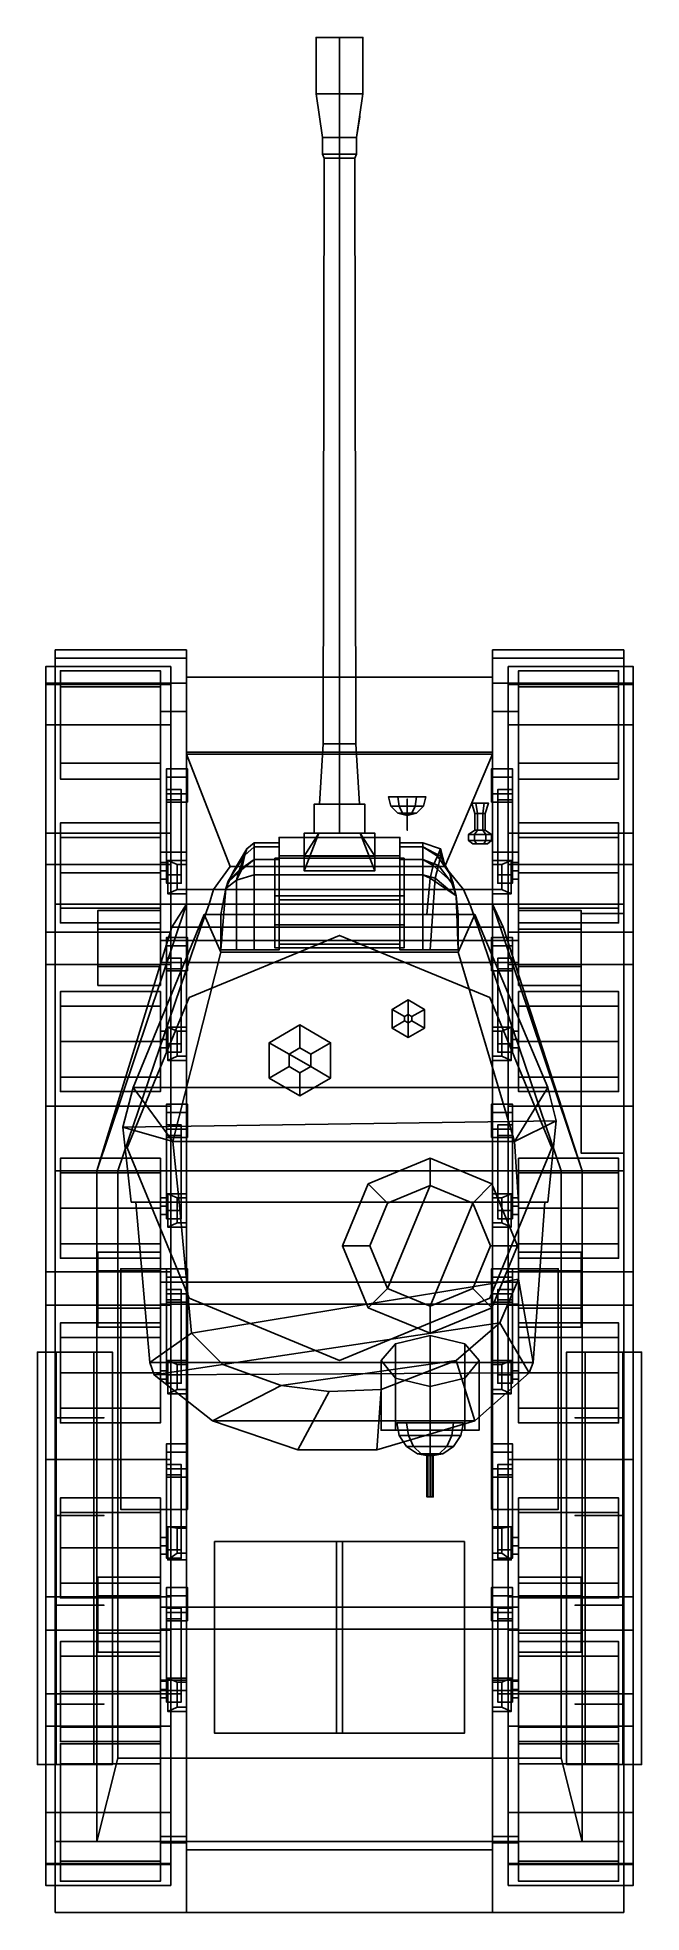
# Model space of a CAD drawing. Header units: millimetres. Extents: x -1.45 to 7, y -3.01 to 5.99.
# Drawn here: x -1.45 to 1.45, y -3.01 to 5.99 of the extents above.
import ezdxf

# ---------------------------------------------------------------- set-up
doc = ezdxf.new("R2010")
doc.units = ezdxf.units.MM
for name, color, linetype in [('gun', 1, 'Continuous'), ('mudguard', 4, 'Continuous'), ('sleeve', 5, 'Continuous'), ('torsion', 5, 'Continuous'), ('tracks', 6, 'Continuous'), ('turret', 2, 'Continuous'), ('wheels', 2, 'Continuous')]:
    doc.layers.add(name, color=color, linetype=linetype)

msp = doc.modelspace()

# ---------------------------------------------------------------- linework, layer by layer
for points in [[(0.735, 2.92, 0.85), (0.735, 2.56, 0.41), (-0.735, 2.56, 0.41), (-0.735, 2.92, 0.85)], [(-0.735, 2.56, 0.41), (-0.735, -2.71, 0.41), (-0.735, -3.01, 0.78), (-0.735, 2.92, 0.85)], [(-0.735, 2.92, 0.85), (-0.735, -3.01, 0.78), (-0.735, -2.67, 1.05), (-0.735, 2.55, 1.05)], [(0.735, 2.55, 1.05), (0.735, 2.92, 0.85), (-0.735, 2.92, 0.85), (-0.735, 2.55, 1.05)], [(0.735, -3.01, 0.78), (0.735, -2.71, 0.41), (0.735, 2.56, 0.41), (0.735, 2.92, 0.85)], [(0.735, -2.67, 1.05), (0.735, -3.01, 0.78), (0.735, 2.92, 0.85), (0.735, 2.55, 1.05)], [(-0.86, 2.755, 0.575), (-0.86, 2.08, 0.655), (-0.86, 2.08, 0.755), (-0.86, 2.755, 0.655)], [(-0.735, 2.755, 0.655), (-0.735, 2.755, 0.575), (-0.86, 2.755, 0.575), (-0.86, 2.755, 0.655)], [(-0.735, 2.755, 0.575), (-0.735, 2.08, 0.655), (-0.86, 2.08, 0.655), (-0.86, 2.755, 0.575)], [(-0.86, 2.755, 0.655), (-0.86, 2.08, 0.755), (-0.735, 2.08, 0.755), (-0.735, 2.755, 0.655)], [(-0.735, 2.755, 0.655), (-0.735, 2.7003, 0.5815), (-0.735, 2.755, 0.575), (-0.735, 2.755, 0.655)], [(0.735, 2.755, 0.655), (0.735, 2.08, 0.755), (0.86, 2.08, 0.755), (0.86, 2.755, 0.655)], [(0.86, 2.755, 0.655), (0.86, 2.755, 0.575), (0.735, 2.755, 0.575), (0.735, 2.755, 0.655)], [(0.735, 2.755, 0.575), (0.735, 2.7003, 0.5815), (0.735, 2.755, 0.655)], [(0.86, 2.755, 0.575), (0.86, 2.08, 0.655), (0.735, 2.08, 0.655), (0.735, 2.755, 0.575)], [(0.86, 2.08, 0.755), (0.86, 2.08, 0.655), (0.86, 2.755, 0.575), (0.86, 2.755, 0.655)], [(-0.735, 2.55, 0.36), (-0.735, -2.67, 0.36), (-0.735, -2.71, 0.41), (-0.735, 2.56, 0.41)], [(0.735, 2.56, 0.41), (0.735, 2.55, 0.36), (-0.735, 2.55, 0.36), (-0.735, 2.56, 0.41)], [(0.735, 2.55, 0.36), (0.735, -2.67, 0.36), (-0.735, -2.67, 0.36), (-0.735, 2.55, 0.36)], [(0.505, 2.01, 1.36), (0.735, 2.55, 1.05), (-0.735, 2.55, 1.05), (-0.525, 2.01, 1.36)], [(-0.735, 2.55, 1.05), (-0.735, 1.9, 1.05), (-0.605, 1.9, 1.36), (-0.525, 2.01, 1.36)], [(0.595, 1.9, 1.36), (0.735, 1.9, 1.05), (0.735, 2.55, 1.05), (0.505, 2.01, 1.36)], [(0.735, -2.71, 0.41), (0.735, -2.67, 0.36), (0.735, 2.55, 0.36), (0.735, 2.56, 0.41)], [(0.2471, 2.3, 1.31), (0.235, 2.345, 1.31), (0.28, 2.345, 1.2321), (0.286, 2.3, 1.2425)], [(0.286, 2.3, 1.3775), (0.28, 2.345, 1.3879), (0.235, 2.345, 1.31), (0.2471, 2.3, 1.31)], [(0.37, 2.345, 1.3879), (0.415, 2.345, 1.31), (0.235, 2.345, 1.31), (0.28, 2.345, 1.3879)], [(0.415, 2.345, 1.31), (0.37, 2.345, 1.2321), (0.28, 2.345, 1.2321), (0.235, 2.345, 1.31)], [(0.286, 2.3, 1.2425), (0.28, 2.345, 1.2321), (0.37, 2.345, 1.2321), (0.364, 2.3, 1.2425)], [(0.364, 2.3, 1.3775), (0.37, 2.345, 1.3879), (0.28, 2.345, 1.3879), (0.286, 2.3, 1.3775)], [(0.364, 2.3, 1.2425), (0.37, 2.345, 1.2321), (0.415, 2.345, 1.31), (0.4029, 2.3, 1.31)], [(0.4029, 2.3, 1.31), (0.415, 2.345, 1.31), (0.37, 2.345, 1.3879), (0.364, 2.3, 1.3775)], [(0.28, 2.2671, 1.31), (0.2471, 2.3, 1.31), (0.286, 2.3, 1.2425), (0.3025, 2.2671, 1.271)], [(0.3025, 2.2671, 1.349), (0.286, 2.3, 1.3775), (0.2471, 2.3, 1.31), (0.28, 2.2671, 1.31)], [(0.325, 2.255, 1.31), (0.28, 2.2671, 1.31), (0.3025, 2.2671, 1.271), (0.325, 2.255, 1.31)], [(0.325, 2.255, 1.31), (0.3025, 2.2671, 1.349), (0.28, 2.2671, 1.31), (0.325, 2.255, 1.31)], [(0.3025, 2.2671, 1.271), (0.286, 2.3, 1.2425), (0.364, 2.3, 1.2425), (0.3475, 2.2671, 1.271)], [(0.3475, 2.2671, 1.349), (0.364, 2.3, 1.3775), (0.286, 2.3, 1.3775), (0.3025, 2.2671, 1.349)], [(0.325, 2.255, 1.31), (0.3025, 2.2671, 1.271), (0.3475, 2.2671, 1.271), (0.325, 2.255, 1.31)], [(0.325, 2.255, 1.31), (0.3475, 2.2671, 1.349), (0.3025, 2.2671, 1.349), (0.325, 2.255, 1.31)], [(0.325, 2.335, 1.235), (0.325, 2.305, 1.19), (0.325, 2.185, 1.26), (0.325, 2.27, 1.35)], [(0.325, 2.27, 1.35), (0.325, 2.185, 1.26), (0.325, 2.305, 1.19), (0.325, 2.335, 1.235)], [(0.325, 2.255, 1.31), (0.3475, 2.2671, 1.271), (0.37, 2.2671, 1.31), (0.325, 2.255, 1.31)], [(0.325, 2.255, 1.31), (0.37, 2.2671, 1.31), (0.3475, 2.2671, 1.349), (0.325, 2.255, 1.31)], [(0.3475, 2.2671, 1.271), (0.364, 2.3, 1.2425), (0.4029, 2.3, 1.31), (0.37, 2.2671, 1.31)], [(0.37, 2.2671, 1.31), (0.4029, 2.3, 1.31), (0.364, 2.3, 1.3775), (0.3475, 2.2671, 1.349)], [(0.635, 2.315, 1.2426), (0.655, 2.315, 1.208), (0.6625, 2.265, 1.221), (0.65, 2.265, 1.2426)], [(0.655, 2.315, 1.2773), (0.635, 2.315, 1.2426), (0.65, 2.265, 1.2426), (0.6625, 2.265, 1.2643)], [(0.695, 2.315, 1.208), (0.655, 2.315, 1.208), (0.635, 2.315, 1.2426), (0.715, 2.315, 1.2426)], [(0.715, 2.315, 1.2426), (0.635, 2.315, 1.2426), (0.655, 2.315, 1.2773), (0.695, 2.315, 1.2773)], [(0.65, 2.265, 1.2426), (0.6625, 2.265, 1.221), (0.6625, 2.185, 1.221), (0.65, 2.185, 1.2426)], [(0.6625, 2.265, 1.2643), (0.65, 2.265, 1.2426), (0.65, 2.185, 1.2426), (0.6625, 2.185, 1.2643)], [(0.655, 2.315, 1.208), (0.695, 2.315, 1.208), (0.6875, 2.265, 1.221), (0.6625, 2.265, 1.221)], [(0.695, 2.315, 1.2773), (0.655, 2.315, 1.2773), (0.6625, 2.265, 1.2643), (0.6875, 2.265, 1.2643)], [(0.6625, 2.265, 1.221), (0.6875, 2.265, 1.221), (0.6875, 2.185, 1.221), (0.6625, 2.185, 1.221)], [(0.6875, 2.265, 1.2643), (0.6625, 2.265, 1.2643), (0.6625, 2.185, 1.2643), (0.6875, 2.185, 1.2643)], [(0.695, 2.315, 1.208), (0.715, 2.315, 1.2426), (0.7, 2.265, 1.2426), (0.6875, 2.265, 1.221)], [(0.715, 2.315, 1.2426), (0.695, 2.315, 1.2773), (0.6875, 2.265, 1.2643), (0.7, 2.265, 1.2426)], [(0.6875, 2.265, 1.221), (0.7, 2.265, 1.2426), (0.7, 2.185, 1.2426), (0.6875, 2.185, 1.221)], [(0.7, 2.265, 1.2426), (0.6875, 2.265, 1.2643), (0.6875, 2.185, 1.2643), (0.7, 2.185, 1.2426)], [(0.65, 2.185, 1.2426), (0.6625, 2.185, 1.221), (0.6475, 2.165, 1.195), (0.62, 2.165, 1.2426)], [(0.6625, 2.185, 1.2643), (0.65, 2.185, 1.2426), (0.62, 2.165, 1.2426), (0.6475, 2.165, 1.2903)], [(0.62, 2.165, 1.2426), (0.6475, 2.165, 1.195), (0.6475, 2.135, 1.195), (0.62, 2.135, 1.2426)], [(0.6475, 2.165, 1.2903), (0.62, 2.165, 1.2426), (0.62, 2.135, 1.2426), (0.6475, 2.135, 1.2903)], [(0.6625, 2.185, 1.221), (0.6875, 2.185, 1.221), (0.7025, 2.165, 1.195), (0.6475, 2.165, 1.195)], [(0.6875, 2.185, 1.2643), (0.6625, 2.185, 1.2643), (0.6475, 2.165, 1.2903), (0.7025, 2.165, 1.2903)], [(0.6475, 2.165, 1.195), (0.7025, 2.165, 1.195), (0.7025, 2.135, 1.195), (0.6475, 2.135, 1.195)], [(0.7025, 2.165, 1.2903), (0.6475, 2.165, 1.2903), (0.6475, 2.135, 1.2903), (0.7025, 2.135, 1.2903)], [(0.6875, 2.185, 1.221), (0.7, 2.185, 1.2426), (0.73, 2.165, 1.2426), (0.7025, 2.165, 1.195)], [(0.7, 2.185, 1.2426), (0.6875, 2.185, 1.2643), (0.7025, 2.165, 1.2903), (0.73, 2.165, 1.2426)], [(0.7025, 2.165, 1.195), (0.73, 2.165, 1.2426), (0.73, 2.135, 1.2426), (0.7025, 2.135, 1.195)], [(0.73, 2.165, 1.2426), (0.7025, 2.165, 1.2903), (0.7025, 2.135, 1.2903), (0.73, 2.135, 1.2426)], [(-0.86, 2.08, 0.755), (-0.86, 2.08, 0.655), (-0.735, 2.08, 0.655), (-0.735, 2.08, 0.755)], [(0.62, 2.135, 1.2426), (0.6475, 2.135, 1.195), (0.6575, 2.12, 1.2123), (0.64, 2.12, 1.2426)], [(0.6475, 2.135, 1.2903), (0.62, 2.135, 1.2426), (0.64, 2.12, 1.2426), (0.6575, 2.12, 1.2729)], [(0.71, 2.12, 1.2426), (0.64, 2.12, 1.2426), (0.6575, 2.12, 1.2123), (0.6925, 2.12, 1.2123)], [(0.6925, 2.12, 1.2729), (0.6575, 2.12, 1.2729), (0.64, 2.12, 1.2426), (0.71, 2.12, 1.2426)], [(0.6475, 2.135, 1.195), (0.7025, 2.135, 1.195), (0.6925, 2.12, 1.2123), (0.6575, 2.12, 1.2123)], [(0.7025, 2.135, 1.2903), (0.6475, 2.135, 1.2903), (0.6575, 2.12, 1.2729), (0.6925, 2.12, 1.2729)], [(0.7025, 2.135, 1.195), (0.73, 2.135, 1.2426), (0.71, 2.12, 1.2426), (0.6925, 2.12, 1.2123)], [(0.73, 2.135, 1.2426), (0.7025, 2.135, 1.2903), (0.6925, 2.12, 1.2729), (0.71, 2.12, 1.2426)], [(0.735, 2.08, 0.755), (0.735, 2.08, 0.655), (0.86, 2.08, 0.655), (0.86, 2.08, 0.755)], [(-0.735, 2.02, 0.64), (-0.735, 2.04, 0.49), (-0.825, 2.04, 0.49), (-0.78, 2.02, 0.64)], [(-0.78, 2.02, 0.64), (-0.825, 2.04, 0.49), (-0.825, 1.88, 0.49), (-0.78, 1.9, 0.64)], [(-0.825, 1.88, 0.49), (-0.825, 2.04, 0.49), (-0.735, 2.04, 0.49), (-0.735, 1.88, 0.49)], [(-0.735, 1.9, 0.64), (-0.735, 2.02, 0.64), (-0.78, 2.02, 0.64), (-0.78, 1.9, 0.64)], [(-0.525, 2.01, 1.36), (-0.605, 1.9, 1.36), (0.595, 1.9, 1.36), (0.505, 2.01, 1.36)], [(0.78, 2.02, 0.64), (0.825, 2.04, 0.49), (0.735, 2.04, 0.49), (0.735, 2.02, 0.64)], [(0.825, 2.04, 0.49), (0.825, 1.88, 0.49), (0.735, 1.88, 0.49), (0.735, 2.04, 0.49)], [(0.735, 2.02, 0.64), (0.735, 1.9, 0.64), (0.78, 1.9, 0.64), (0.78, 2.02, 0.64)], [(0.78, 1.9, 0.64), (0.825, 1.88, 0.49), (0.825, 2.04, 0.49), (0.78, 2.02, 0.64)], [(-0.78, 1.9, 0.64), (-0.825, 1.88, 0.49), (-0.735, 1.88, 0.49), (-0.735, 1.9, 0.64)], [(-0.735, 1.9, 1.05), (-0.735, 1.83, 1.05), (-0.625, 1.83, 1.4), (-0.605, 1.9, 1.36)], [(-0.605, 1.9, 1.36), (-0.625, 1.83, 1.4), (0.625, 1.83, 1.4), (0.595, 1.9, 1.36)], [(0.625, 1.83, 1.4), (0.735, 1.83, 1.05), (0.735, 1.9, 1.05), (0.595, 1.9, 1.36)], [(0.735, 1.9, 0.64), (0.735, 1.88, 0.49), (0.825, 1.88, 0.49), (0.78, 1.9, 0.64)], [(-0.735, 1.83, 1.05), (-0.805, 1.72, 1.05), (-0.665, 1.72, 1.4), (-0.625, 1.83, 1.4)], [(0.735, 1.83, 1.05), (0.785, 1.72, 1.05), (-0.805, 1.72, 1.05), (-0.735, 1.83, 1.05)], [(-0.625, 1.83, 1.4), (-0.665, 1.72, 1.4), (0.665, 1.72, 1.4), (0.625, 1.83, 1.4)], [(0.665, 1.72, 1.4), (0.785, 1.72, 1.05), (0.735, 1.83, 1.05), (0.625, 1.83, 1.4)], [(-0.805, 1.72, 1.05), (-1.165, 0.55, 1.05), (-1.065, 0.55, 1.4), (-0.665, 1.72, 1.4)], [(0.785, 1.72, 1.05), (1.165, 0.55, 1.05), (-1.165, 0.55, 1.05), (-0.805, 1.72, 1.05)], [(-0.665, 1.72, 1.4), (-1.065, 0.55, 1.4), (1.065, 0.55, 1.4), (0.665, 1.72, 1.4)], [(1.065, 0.55, 1.4), (1.165, 0.55, 1.05), (0.785, 1.72, 1.05), (0.665, 1.72, 1.4)], [(1.16, 1.785, 1.08), (1.16, 0.635, 1.08), (1.16, 0.635, 1.235), (1.16, 1.785, 1.235)], [(1.365, 1.785, 1.235), (1.365, 1.785, 1.08), (1.16, 1.785, 1.08), (1.16, 1.785, 1.235)], [(1.16, 1.785, 1.235), (1.16, 0.635, 1.235), (1.365, 0.635, 1.235), (1.365, 1.785, 1.235)], [(1.365, 0.635, 1.235), (1.365, 0.635, 1.08), (1.365, 1.785, 1.08), (1.365, 1.785, 1.235)], [(-0.735, 1.22, 0.64), (-0.735, 1.24, 0.49), (-0.825, 1.24, 0.49), (-0.78, 1.22, 0.64)], [(-0.78, 1.22, 0.64), (-0.825, 1.24, 0.49), (-0.825, 1.08, 0.49), (-0.78, 1.1, 0.64)], [(-0.825, 1.08, 0.49), (-0.825, 1.24, 0.49), (-0.735, 1.24, 0.49), (-0.735, 1.08, 0.49)], [(-0.735, 1.1, 0.64), (-0.735, 1.22, 0.64), (-0.78, 1.22, 0.64), (-0.78, 1.1, 0.64)], [(0.825, 1.24, 0.49), (0.825, 1.08, 0.49), (0.735, 1.08, 0.49), (0.735, 1.24, 0.49)], [(0.78, 1.22, 0.64), (0.825, 1.24, 0.49), (0.735, 1.24, 0.49), (0.735, 1.22, 0.64)], [(0.735, 1.22, 0.64), (0.735, 1.1, 0.64), (0.78, 1.1, 0.64), (0.78, 1.22, 0.64)], [(0.78, 1.1, 0.64), (0.825, 1.08, 0.49), (0.825, 1.24, 0.49), (0.78, 1.22, 0.64)], [(-0.78, 1.1, 0.64), (-0.825, 1.08, 0.49), (-0.735, 1.08, 0.49), (-0.735, 1.1, 0.64)], [(0.735, 1.1, 0.64), (0.735, 1.08, 0.49), (0.825, 1.08, 0.49), (0.78, 1.1, 0.64)], [(1.16, 0.635, 1.235), (1.16, 0.635, 1.08), (1.365, 0.635, 1.08), (1.365, 0.635, 1.235)], [(-1.165, 0.55, 1.05), (-1.165, -2.67, 1.05), (-1.065, -2.27, 1.4), (-1.065, 0.55, 1.4)], [(1.165, 0.55, 1.05), (1.165, -2.67, 1.05), (-1.165, -2.67, 1.05), (-1.165, 0.55, 1.05)], [(-1.065, 0.55, 1.4), (-1.065, -2.27, 1.4), (1.065, -2.27, 1.4), (1.065, 0.55, 1.4)], [(1.065, -2.27, 1.4), (1.165, -2.67, 1.05), (1.165, 0.55, 1.05), (1.065, 0.55, 1.4)], [(-0.825, 0.28, 0.49), (-0.825, 0.44, 0.49), (-0.735, 0.44, 0.49), (-0.735, 0.28, 0.49)], [(-0.78, 0.42, 0.64), (-0.825, 0.44, 0.49), (-0.825, 0.28, 0.49), (-0.78, 0.3, 0.64)], [(-0.735, 0.42, 0.64), (-0.735, 0.44, 0.49), (-0.825, 0.44, 0.49), (-0.78, 0.42, 0.64)], [(-0.735, 0.3, 0.64), (-0.735, 0.42, 0.64), (-0.78, 0.42, 0.64), (-0.78, 0.3, 0.64)], [(0.78, 0.42, 0.64), (0.825, 0.44, 0.49), (0.735, 0.44, 0.49), (0.735, 0.42, 0.64)], [(0.825, 0.44, 0.49), (0.825, 0.28, 0.49), (0.735, 0.28, 0.49), (0.735, 0.44, 0.49)], [(0.735, 0.42, 0.64), (0.735, 0.3, 0.64), (0.78, 0.3, 0.64), (0.78, 0.42, 0.64)], [(0.78, 0.3, 0.64), (0.825, 0.28, 0.49), (0.825, 0.44, 0.49), (0.78, 0.42, 0.64)], [(-0.78, 0.3, 0.64), (-0.825, 0.28, 0.49), (-0.735, 0.28, 0.49), (-0.735, 0.3, 0.64)], [(0.735, 0.3, 0.64), (0.735, 0.28, 0.49), (0.825, 0.28, 0.49), (0.78, 0.3, 0.64)], [(-1.05, 0.08, 1.4), (-1.05, -1.075, 1.4), (-1.05, -1.075, 1.515), (-1.05, 0.08, 1.515)], [(-1.05, 0.08, 1.515), (-0.73, 0.08, 1.515), (-0.73, 0.08, 1.4), (-1.05, 0.08, 1.4)], [(-1.05, -1.075, 1.515), (-0.73, -1.075, 1.515), (-0.73, 0.08, 1.515), (-1.05, 0.08, 1.515)], [(-0.73, 0.08, 1.515), (-0.73, -1.075, 1.515), (-0.73, -1.075, 1.4), (-0.73, 0.08, 1.4)], [(0.73, -1.075, 1.515), (1.05, -1.075, 1.515), (1.05, 0.08, 1.515), (0.73, 0.08, 1.515)], [(0.73, 0.08, 1.515), (1.05, 0.08, 1.515), (1.05, 0.08, 1.4), (0.73, 0.08, 1.4)], [(0.73, 0.08, 1.4), (0.73, -1.075, 1.4), (0.73, -1.075, 1.515), (0.73, 0.08, 1.515)], [(1.05, 0.08, 1.515), (1.05, -1.075, 1.515), (1.05, -1.075, 1.4), (1.05, 0.08, 1.4)], [(-1.36, -0.32, 1.4709), (-1.45, -0.32, 1.315), (-1.45, -2.3, 1.315), (-1.36, -2.3, 1.4709)], [(-1.45, -0.32, 1.315), (-1.36, -0.32, 1.1591), (-1.36, -2.3, 1.1591), (-1.45, -2.3, 1.315)], [(-1.09, -0.32, 1.315), (-1.45, -0.32, 1.315), (-1.36, -0.32, 1.4709), (-1.18, -0.32, 1.4709)], [(-1.18, -0.32, 1.1591), (-1.36, -0.32, 1.1591), (-1.45, -0.32, 1.315), (-1.09, -0.32, 1.315)], [(-1.18, -0.32, 1.4709), (-1.36, -0.32, 1.4709), (-1.36, -2.3, 1.4709), (-1.18, -2.3, 1.4709)], [(-1.36, -0.32, 1.1591), (-1.18, -0.32, 1.1591), (-1.18, -2.3, 1.1591), (-1.36, -2.3, 1.1591)], [(-1.09, -0.32, 1.315), (-1.18, -0.32, 1.4709), (-1.18, -2.3, 1.4709), (-1.09, -2.3, 1.315)], [(-1.18, -0.32, 1.1591), (-1.09, -0.32, 1.315), (-1.09, -2.3, 1.315), (-1.18, -2.3, 1.1591)], [(1.36, -0.32, 1.1591), (1.18, -0.32, 1.1591), (1.09, -0.32, 1.315), (1.45, -0.32, 1.315)], [(1.09, -0.32, 1.315), (1.18, -0.32, 1.1591), (1.18, -2.3, 1.1591), (1.09, -2.3, 1.315)], [(1.45, -0.32, 1.315), (1.09, -0.32, 1.315), (1.18, -0.32, 1.4709), (1.36, -0.32, 1.4709)], [(1.18, -0.32, 1.4709), (1.09, -0.32, 1.315), (1.09, -2.3, 1.315), (1.18, -2.3, 1.4709)], [(1.36, -0.32, 1.4709), (1.18, -0.32, 1.4709), (1.18, -2.3, 1.4709), (1.36, -2.3, 1.4709)], [(1.36, -0.32, 1.1591), (1.45, -0.32, 1.315), (1.45, -2.3, 1.315), (1.36, -2.3, 1.1591)], [(1.45, -0.32, 1.315), (1.36, -0.32, 1.4709), (1.36, -2.3, 1.4709), (1.45, -2.3, 1.315)], [(-0.735, -0.38, 0.64), (-0.735, -0.36, 0.49), (-0.825, -0.36, 0.49), (-0.78, -0.38, 0.64)], [(-0.78, -0.38, 0.64), (-0.825, -0.36, 0.49), (-0.825, -0.52, 0.49), (-0.78, -0.5, 0.64)], [(-0.825, -0.52, 0.49), (-0.825, -0.36, 0.49), (-0.735, -0.36, 0.49), (-0.735, -0.52, 0.49)], [(-0.735, -0.5, 0.64), (-0.735, -0.38, 0.64), (-0.78, -0.38, 0.64), (-0.78, -0.5, 0.64)], [(0.825, -0.36, 0.49), (0.825, -0.52, 0.49), (0.735, -0.52, 0.49), (0.735, -0.36, 0.49)], [(0.78, -0.38, 0.64), (0.825, -0.36, 0.49), (0.735, -0.36, 0.49), (0.735, -0.38, 0.64)], [(0.735, -0.38, 0.64), (0.735, -0.5, 0.64), (0.78, -0.5, 0.64), (0.78, -0.38, 0.64)], [(0.78, -0.5, 0.64), (0.825, -0.52, 0.49), (0.825, -0.36, 0.49), (0.78, -0.38, 0.64)], [(-0.78, -0.5, 0.64), (-0.825, -0.52, 0.49), (-0.735, -0.52, 0.49), (-0.735, -0.5, 0.64)], [(0.735, -0.5, 0.64), (0.735, -0.52, 0.49), (0.825, -0.52, 0.49), (0.78, -0.5, 0.64)], [(-1.365, -0.635, 1.16), (-1.365, -0.635, 1.08), (-1.155, -0.635, 1.08), (-1.13, -0.635, 1.16)], [(-1.13, -0.635, 1.16), (-1.155, -0.635, 1.08), (-1.365, -0.635, 1.08), (-1.365, -0.635, 1.16)], [(1.365, -0.635, 1.16), (1.365, -0.635, 1.08), (1.155, -0.635, 1.08), (1.13, -0.635, 1.16)], [(1.13, -0.635, 1.16), (1.155, -0.635, 1.08), (1.365, -0.635, 1.08), (1.365, -0.635, 1.16)], [(-1.05, -1.075, 1.4), (-0.73, -1.075, 1.4), (-0.73, -1.075, 1.515), (-1.05, -1.075, 1.515)], [(0.73, -1.075, 1.4), (1.05, -1.075, 1.4), (1.05, -1.075, 1.515), (0.73, -1.075, 1.515)], [(-1.13, -1.105, 1.16), (-1.155, -1.105, 1.08), (-1.365, -1.105, 1.08), (-1.365, -1.105, 1.16)], [(-1.365, -1.105, 1.16), (-1.365, -1.105, 1.08), (-1.155, -1.105, 1.08), (-1.13, -1.105, 1.16)], [(-0.825, -1.3177, 0.498), (-0.825, -1.1584, 0.484), (-0.735, -1.1584, 0.484), (-0.735, -1.3177, 0.498)], [(-0.78, -1.1652, 0.6352), (-0.825, -1.1584, 0.484), (-0.825, -1.3177, 0.498), (-0.78, -1.2848, 0.6457)], [(-0.735, -1.1652, 0.6352), (-0.735, -1.1584, 0.484), (-0.825, -1.1584, 0.484), (-0.78, -1.1652, 0.6352)], [(-0.735, -1.2848, 0.6457), (-0.735, -1.1652, 0.6352), (-0.78, -1.1652, 0.6352), (-0.78, -1.2848, 0.6457)], [(0.78, -1.1652, 0.6352), (0.825, -1.1584, 0.484), (0.735, -1.1584, 0.484), (0.735, -1.1652, 0.6352)], [(0.825, -1.1584, 0.484), (0.825, -1.3177, 0.498), (0.735, -1.3177, 0.498), (0.735, -1.1584, 0.484)], [(0.735, -1.1652, 0.6352), (0.735, -1.2848, 0.6457), (0.78, -1.2848, 0.6457), (0.78, -1.1652, 0.6352)], [(0.78, -1.2848, 0.6457), (0.825, -1.3177, 0.498), (0.825, -1.1584, 0.484), (0.78, -1.1652, 0.6352)], [(1.13, -1.105, 1.16), (1.155, -1.105, 1.08), (1.365, -1.105, 1.08), (1.365, -1.105, 1.16)], [(1.365, -1.105, 1.16), (1.365, -1.105, 1.08), (1.155, -1.105, 1.08), (1.13, -1.105, 1.16)], [(-0.015, -1.23, 1.52), (0.015, -1.23, 1.52), (0.6, -1.23, 1.4), (-0.6, -1.23, 1.4)], [(-0.6, -1.23, 1.4), (-0.6, -2.15, 1.4), (-0.015, -2.15, 1.52), (-0.015, -1.23, 1.52)], [(-0.015, -2.15, 1.52), (0.015, -2.15, 1.52), (0.015, -1.23, 1.52), (-0.015, -1.23, 1.52)], [(0.015, -1.23, 1.52), (0.015, -2.15, 1.52), (0.6, -2.15, 1.4), (0.6, -1.23, 1.4)], [(-0.78, -1.2848, 0.6457), (-0.825, -1.3177, 0.498), (-0.735, -1.3177, 0.498), (-0.735, -1.2848, 0.6457)], [(0.735, -1.2848, 0.6457), (0.735, -1.3177, 0.498), (0.825, -1.3177, 0.498), (0.78, -1.2848, 0.6457)], [(-1.365, -1.535, 1.16), (-1.365, -1.535, 1.08), (-1.155, -1.535, 1.08), (-1.13, -1.535, 1.16)], [(-1.13, -1.535, 1.16), (-1.155, -1.535, 1.08), (-1.365, -1.535, 1.08), (-1.365, -1.535, 1.16)], [(1.365, -1.535, 1.16), (1.365, -1.535, 1.08), (1.155, -1.535, 1.08), (1.13, -1.535, 1.16)], [(1.13, -1.535, 1.16), (1.155, -1.535, 1.08), (1.365, -1.535, 1.08), (1.365, -1.535, 1.16)], [(-0.825, -2.045, 0.49), (-0.825, -1.885, 0.49), (-0.735, -1.885, 0.49), (-0.735, -2.045, 0.49)], [(-0.78, -1.905, 0.64), (-0.825, -1.885, 0.49), (-0.825, -2.045, 0.49), (-0.78, -2.025, 0.64)], [(-0.735, -1.905, 0.64), (-0.735, -1.885, 0.49), (-0.825, -1.885, 0.49), (-0.78, -1.905, 0.64)], [(0.78, -1.905, 0.64), (0.825, -1.885, 0.49), (0.735, -1.885, 0.49), (0.735, -1.905, 0.64)], [(0.825, -1.885, 0.49), (0.825, -2.045, 0.49), (0.735, -2.045, 0.49), (0.735, -1.885, 0.49)], [(0.78, -2.025, 0.64), (0.825, -2.045, 0.49), (0.825, -1.885, 0.49), (0.78, -1.905, 0.64)], [(-0.86, -1.895, 0.685), (-0.86, -2.645, 0.47), (-0.86, -2.675, 0.6), (-0.86, -1.945, 0.8)], [(-0.735, -1.945, 0.8), (-0.735, -1.895, 0.685), (-0.86, -1.895, 0.685), (-0.86, -1.945, 0.8)], [(-0.735, -1.895, 0.685), (-0.735, -2.645, 0.47), (-0.86, -2.645, 0.47), (-0.86, -1.895, 0.685)], [(-0.86, -1.945, 0.8), (-0.86, -2.675, 0.6), (-0.735, -2.675, 0.6), (-0.735, -1.945, 0.8)], [(-0.735, -2.025, 0.64), (-0.735, -1.905, 0.64), (-0.78, -1.905, 0.64), (-0.78, -2.025, 0.64)], [(0.86, -1.895, 0.685), (0.86, -2.645, 0.47), (0.735, -2.645, 0.47), (0.735, -1.895, 0.685)], [(0.86, -1.945, 0.8), (0.86, -1.895, 0.685), (0.735, -1.895, 0.685), (0.735, -1.945, 0.8)], [(0.735, -1.905, 0.64), (0.735, -2.025, 0.64), (0.78, -2.025, 0.64), (0.78, -1.905, 0.64)], [(0.735, -1.945, 0.8), (0.735, -2.675, 0.6), (0.86, -2.675, 0.6), (0.86, -1.945, 0.8)], [(0.86, -2.675, 0.6), (0.86, -2.645, 0.47), (0.86, -1.895, 0.685), (0.86, -1.945, 0.8)], [(-1.13, -2.01, 1.16), (-1.155, -2.01, 1.08), (-1.365, -2.01, 1.08), (-1.365, -2.01, 1.16)], [(-1.365, -2.01, 1.16), (-1.365, -2.01, 1.08), (-1.155, -2.01, 1.08), (-1.13, -2.01, 1.16)], [(-0.78, -2.025, 0.64), (-0.825, -2.045, 0.49), (-0.735, -2.045, 0.49), (-0.735, -2.025, 0.64)], [(0.735, -2.025, 0.64), (0.735, -2.045, 0.49), (0.825, -2.045, 0.49), (0.78, -2.025, 0.64)], [(1.13, -2.01, 1.16), (1.155, -2.01, 1.08), (1.365, -2.01, 1.08), (1.365, -2.01, 1.16)], [(1.365, -2.01, 1.16), (1.365, -2.01, 1.08), (1.155, -2.01, 1.08), (1.13, -2.01, 1.16)], [(-0.6, -2.15, 1.4), (0.6, -2.15, 1.4), (0.015, -2.15, 1.52), (-0.015, -2.15, 1.52)], [(-1.18, -2.3, 1.4709), (-1.36, -2.3, 1.4709), (-1.45, -2.3, 1.315), (-1.09, -2.3, 1.315)], [(-1.09, -2.3, 1.315), (-1.45, -2.3, 1.315), (-1.36, -2.3, 1.1591), (-1.18, -2.3, 1.1591)], [(-1.065, -2.27, 1.4), (-1.165, -2.67, 1.05), (1.165, -2.67, 1.05), (1.065, -2.27, 1.4)], [(1.45, -2.3, 1.315), (1.09, -2.3, 1.315), (1.18, -2.3, 1.1591), (1.36, -2.3, 1.1591)], [(1.36, -2.3, 1.4709), (1.18, -2.3, 1.4709), (1.09, -2.3, 1.315), (1.45, -2.3, 1.315)], [(-0.86, -2.675, 0.6), (-0.86, -2.645, 0.47), (-0.735, -2.645, 0.47), (-0.735, -2.675, 0.6)], [(-0.735, -2.71, 0.41), (-0.735, -2.67, 0.36), (0.735, -2.67, 0.36), (0.735, -2.71, 0.41)], [(-0.735, -2.67, 1.05), (-0.735, -3.01, 0.78), (0.735, -3.01, 0.78), (0.735, -2.67, 1.05)], [(0.735, -2.675, 0.6), (0.735, -2.645, 0.47), (0.86, -2.645, 0.47), (0.86, -2.675, 0.6)], [(-0.735, -3.01, 0.78), (-0.735, -2.71, 0.41), (0.735, -2.71, 0.41), (0.735, -3.01, 0.78)]]:
    msp.add_3dface(points)
at = {"layer": 'gun'}
for points in [[(0, 5.99, 1.88), (-0.1126, 5.99, 1.815), (-0.1126, 5.72, 1.815), (0, 5.72, 1.88)], [(-0.1126, 5.99, 1.815), (-0.1126, 5.99, 1.685), (-0.1126, 5.93, 1.685), (-0.1126, 5.93, 1.815)], [(-0.1126, 5.99, 1.685), (0, 5.99, 1.62), (0, 5.72, 1.62), (-0.1126, 5.72, 1.685)], [(-0.1126, 5.99, 1.815), (0, 5.99, 1.88), (0, 5.72, 1.88), (-0.1126, 5.72, 1.815)], [(0, 5.99, 1.62), (-0.1126, 5.99, 1.685), (-0.1126, 5.72, 1.685), (0, 5.72, 1.62)], [(-0.1126, 5.99, 1.685), (-0.1126, 5.99, 1.815), (-0.1126, 5.93, 1.815), (-0.1126, 5.93, 1.685)], [(0.1126, 5.99, 1.815), (0, 5.99, 1.88), (0, 5.72, 1.88), (0.1126, 5.72, 1.815)], [(0, 5.99, 1.62), (0.1126, 5.99, 1.685), (0.1126, 5.72, 1.685), (0, 5.72, 1.62)], [(0, 5.99, 1.88), (0.1126, 5.99, 1.815), (0.1126, 5.72, 1.815), (0, 5.72, 1.88)], [(0.1126, 5.99, 1.685), (0, 5.99, 1.62), (0, 5.72, 1.62), (0.1126, 5.72, 1.685)], [(0.1126, 5.99, 1.685), (0.1126, 5.99, 1.815), (0.1126, 5.93, 1.815), (0.1126, 5.93, 1.685)], [(0.1126, 5.99, 1.815), (0.1126, 5.99, 1.685), (0.1126, 5.93, 1.685), (0.1126, 5.93, 1.815)], [(-0.1126, 5.81, 1.815), (-0.1126, 5.81, 1.685), (-0.1126, 5.74, 1.685), (-0.1126, 5.74, 1.815)], [(-0.1126, 5.81, 1.685), (-0.1126, 5.81, 1.815), (-0.1126, 5.74, 1.815), (-0.1126, 5.74, 1.685)], [(0.1126, 5.81, 1.685), (0.1126, 5.81, 1.815), (0.1126, 5.74, 1.815), (0.1126, 5.74, 1.685)], [(0.1126, 5.81, 1.815), (0.1126, 5.81, 1.685), (0.1126, 5.74, 1.685), (0.1126, 5.74, 1.815)], [(0, 5.51, 1.655), (-0.0823, 5.51, 1.7025), (-0.1126, 5.72, 1.685), (0, 5.72, 1.62)], [(-0.0823, 5.51, 1.7975), (0, 5.51, 1.845), (0, 5.72, 1.88), (-0.1126, 5.72, 1.815)], [(0, 5.51, 1.845), (-0.0823, 5.51, 1.7975), (-0.1126, 5.72, 1.815), (0, 5.72, 1.88)], [(-0.0823, 5.51, 1.7025), (0, 5.51, 1.655), (0, 5.72, 1.62), (-0.1126, 5.72, 1.685)], [(0.0823, 5.51, 1.7025), (0, 5.51, 1.655), (0, 5.72, 1.62), (0.1126, 5.72, 1.685)], [(0, 5.51, 1.845), (0.0823, 5.51, 1.7975), (0.1126, 5.72, 1.815), (0, 5.72, 1.88)], [(0.0823, 5.51, 1.7975), (0, 5.51, 1.845), (0, 5.72, 1.88), (0.1126, 5.72, 1.815)], [(0, 5.51, 1.655), (0.0823, 5.51, 1.7025), (0.1126, 5.72, 1.685), (0, 5.72, 1.62)], [(-0.0823, 5.51, 1.7025), (-0.0823, 5.51, 1.7975), (-0.0967, 5.6099, 1.8058), (-0.0965, 5.6088, 1.6943)], [(-0.0823, 5.51, 1.7975), (-0.0823, 5.51, 1.7025), (-0.0965, 5.6088, 1.6943), (-0.0967, 5.6099, 1.8058)], [(0.0823, 5.51, 1.7975), (0.0823, 5.51, 1.7025), (0.097, 5.6118, 1.694), (0.0974, 5.6099, 1.8062)], [(0.0823, 5.51, 1.7025), (0.0823, 5.51, 1.7975), (0.0974, 5.6099, 1.8062), (0.097, 5.6118, 1.694)], [(0, 5.51, 1.845), (-0.0823, 5.51, 1.7975), (-0.0823, 5.43, 1.7975), (0, 5.43, 1.845)], [(-0.0823, 5.51, 1.7975), (-0.0823, 5.51, 1.7025), (-0.0823, 5.43, 1.7025), (-0.0823, 5.43, 1.7975)], [(-0.0823, 5.51, 1.7025), (0, 5.51, 1.655), (0, 5.43, 1.655), (-0.0823, 5.43, 1.7025)], [(0.0823, 5.51, 1.7975), (-0.0823, 5.51, 1.7025), (-0.0823, 5.51, 1.7975), (0, 5.51, 1.845)], [(0.0823, 5.51, 1.7025), (0, 5.51, 1.655), (-0.0823, 5.51, 1.7025), (0.0823, 5.51, 1.7975)], [(0.0823, 5.51, 1.7975), (0, 5.51, 1.845), (0, 5.43, 1.845), (0.0823, 5.43, 1.7975)], [(0, 5.51, 1.655), (0.0823, 5.51, 1.7025), (0.0823, 5.43, 1.7025), (0, 5.43, 1.655)], [(0.0823, 5.51, 1.7025), (0.0823, 5.51, 1.7975), (0.0823, 5.43, 1.7975), (0.0823, 5.43, 1.7025)], [(0, 5.41, 1.665), (-0.0736, 5.41, 1.7075), (-0.0823, 5.43, 1.7025), (0, 5.43, 1.655)], [(-0.0736, 5.41, 1.7075), (-0.0736, 5.41, 1.7925), (-0.0823, 5.43, 1.7975), (-0.0823, 5.43, 1.7025)], [(-0.0736, 5.41, 1.7925), (0, 5.41, 1.835), (0, 5.43, 1.845), (-0.0823, 5.43, 1.7975)], [(0, 2.6, 1.66), (-0.0779, 2.6, 1.705), (-0.0736, 5.41, 1.7075), (0, 5.41, 1.665)], [(-0.0779, 2.6, 1.705), (-0.0779, 2.6, 1.795), (-0.0736, 5.41, 1.7925), (-0.0736, 5.41, 1.7075)], [(-0.0779, 2.6, 1.795), (0, 2.6, 1.84), (0, 5.41, 1.835), (-0.0736, 5.41, 1.7925)], [(0.0736, 5.41, 1.7075), (0, 5.41, 1.665), (0, 5.43, 1.655), (0.0823, 5.43, 1.7025)], [(0, 5.41, 1.835), (0.0736, 5.41, 1.7925), (0.0823, 5.43, 1.7975), (0, 5.43, 1.845)], [(0.0779, 2.6, 1.705), (0, 2.6, 1.66), (0, 5.41, 1.665), (0.0736, 5.41, 1.7075)], [(0, 2.6, 1.84), (0.0779, 2.6, 1.795), (0.0736, 5.41, 1.7925), (0, 5.41, 1.835)], [(0.0736, 5.41, 1.7925), (0.0736, 5.41, 1.7075), (0.0823, 5.43, 1.7025), (0.0823, 5.43, 1.7975)], [(0.0779, 2.6, 1.795), (0.0779, 2.6, 1.705), (0.0736, 5.41, 1.7075), (0.0736, 5.41, 1.7925)], [(0, 2.6, 1.84), (-0.0779, 2.6, 1.795), (-0.0953, 2.31, 1.805), (0, 2.31, 1.86)], [(-0.0779, 2.6, 1.795), (-0.0779, 2.6, 1.705), (-0.0953, 2.31, 1.695), (-0.0953, 2.31, 1.805)], [(-0.0779, 2.6, 1.705), (0, 2.6, 1.66), (0, 2.31, 1.64), (-0.0953, 2.31, 1.695)], [(0.0779, 2.6, 1.795), (0, 2.6, 1.84), (0, 2.31, 1.86), (0.0953, 2.31, 1.805)], [(0, 2.6, 1.66), (0.0779, 2.6, 1.705), (0.0953, 2.31, 1.695), (0, 2.31, 1.64)], [(0.0779, 2.6, 1.705), (0.0779, 2.6, 1.795), (0.0953, 2.31, 1.805), (0.0953, 2.31, 1.695)], [(0, 2.31, 1.89), (-0.1212, 2.31, 1.82), (-0.1212, 2.17, 1.82), (0, 2.17, 1.89)], [(-0.1212, 2.31, 1.82), (-0.1212, 2.31, 1.68), (-0.1212, 2.17, 1.68), (-0.1212, 2.17, 1.82)], [(-0.1212, 2.31, 1.68), (0, 2.31, 1.61), (0, 2.17, 1.61), (-0.1212, 2.17, 1.68)], [(0.1212, 2.31, 1.82), (-0.1212, 2.31, 1.68), (-0.1212, 2.31, 1.82), (0, 2.31, 1.89)], [(0.1212, 2.31, 1.68), (0, 2.31, 1.61), (-0.1212, 2.31, 1.68), (0.1212, 2.31, 1.82)], [(0.1212, 2.31, 1.82), (0, 2.31, 1.89), (0, 2.17, 1.89), (0.1212, 2.17, 1.82)], [(0, 2.31, 1.61), (0.1212, 2.31, 1.68), (0.1212, 2.17, 1.68), (0, 2.17, 1.61)], [(0.1212, 2.31, 1.68), (0.1212, 2.31, 1.82), (0.1212, 2.17, 1.82), (0.1212, 2.17, 1.68)], [(0.2872, -0.7212, 1.825), (0.275, -0.66, 1.825), (0.3219, -0.66, 1.7119), (0.3305, -0.7212, 1.7205)], [(0.3305, -0.7212, 1.9295), (0.3219, -0.66, 1.9381), (0.275, -0.66, 1.825), (0.2872, -0.7212, 1.825)], [(0.3305, -0.7212, 1.7205), (0.3219, -0.66, 1.7119), (0.435, -0.66, 1.665), (0.435, -0.7212, 1.6772)], [(0.435, -0.7212, 1.9728), (0.435, -0.66, 1.985), (0.3219, -0.66, 1.9381), (0.3305, -0.7212, 1.9295)], [(0.435, -0.7212, 1.6772), (0.435, -0.66, 1.665), (0.5481, -0.66, 1.7119), (0.5395, -0.7212, 1.7205)], [(0.5395, -0.7212, 1.9295), (0.5481, -0.66, 1.9381), (0.435, -0.66, 1.985), (0.435, -0.7212, 1.9728)], [(0.5395, -0.7212, 1.7205), (0.5481, -0.66, 1.7119), (0.595, -0.66, 1.825), (0.5828, -0.7212, 1.825)], [(0.5828, -0.7212, 1.825), (0.595, -0.66, 1.825), (0.5481, -0.66, 1.9381), (0.5395, -0.7212, 1.9295)], [(0.3219, -0.7731, 1.825), (0.2872, -0.7212, 1.825), (0.3305, -0.7212, 1.7205), (0.355, -0.7731, 1.745)], [(0.355, -0.7731, 1.905), (0.3305, -0.7212, 1.9295), (0.2872, -0.7212, 1.825), (0.3219, -0.7731, 1.825)], [(0.3738, -0.8078, 1.825), (0.3219, -0.7731, 1.825), (0.355, -0.7731, 1.745), (0.3917, -0.8078, 1.7817)], [(0.3917, -0.8078, 1.8683), (0.355, -0.7731, 1.905), (0.3219, -0.7731, 1.825), (0.3738, -0.8078, 1.825)], [(0.355, -0.7731, 1.745), (0.3305, -0.7212, 1.7205), (0.435, -0.7212, 1.6772), (0.435, -0.7731, 1.7119)], [(0.435, -0.7731, 1.9381), (0.435, -0.7212, 1.9728), (0.3305, -0.7212, 1.9295), (0.355, -0.7731, 1.905)], [(0.3917, -0.8078, 1.7817), (0.355, -0.7731, 1.745), (0.435, -0.7731, 1.7119), (0.435, -0.8078, 1.7638)], [(0.435, -0.8078, 1.8862), (0.435, -0.7731, 1.9381), (0.355, -0.7731, 1.905), (0.3917, -0.8078, 1.8683)], [(0.4244, -0.817, 1.8356), (0.3917, -0.8078, 1.8683), (0.3738, -0.8078, 1.825), (0.42, -0.817, 1.825)], [(0.42, -0.817, 1.825), (0.3738, -0.8078, 1.825), (0.3917, -0.8078, 1.7817), (0.4244, -0.817, 1.8144)], [(0.435, -0.817, 1.84), (0.435, -0.8078, 1.8862), (0.3917, -0.8078, 1.8683), (0.4244, -0.817, 1.8356)], [(0.4244, -0.817, 1.8144), (0.3917, -0.8078, 1.7817), (0.435, -0.8078, 1.7638), (0.435, -0.817, 1.81)], [(0.435, -0.7731, 1.7119), (0.435, -0.7212, 1.6772), (0.5395, -0.7212, 1.7205), (0.515, -0.7731, 1.745)], [(0.515, -0.7731, 1.905), (0.5395, -0.7212, 1.9295), (0.435, -0.7212, 1.9728), (0.435, -0.7731, 1.9381)], [(0.435, -0.8078, 1.7638), (0.435, -0.7731, 1.7119), (0.515, -0.7731, 1.745), (0.4783, -0.8078, 1.7817)], [(0.4783, -0.8078, 1.8683), (0.515, -0.7731, 1.905), (0.435, -0.7731, 1.9381), (0.435, -0.8078, 1.8862)], [(0.4456, -0.817, 1.8356), (0.4783, -0.8078, 1.8683), (0.435, -0.8078, 1.8862), (0.435, -0.817, 1.84)], [(0.435, -0.817, 1.81), (0.435, -0.8078, 1.7638), (0.4783, -0.8078, 1.7817), (0.4456, -0.817, 1.8144)], [(0.45, -0.817, 1.825), (0.4962, -0.8078, 1.825), (0.4783, -0.8078, 1.8683), (0.4456, -0.817, 1.8356)], [(0.4456, -0.817, 1.8144), (0.4783, -0.8078, 1.7817), (0.4962, -0.8078, 1.825), (0.45, -0.817, 1.825)], [(0.4783, -0.8078, 1.7817), (0.515, -0.7731, 1.745), (0.5481, -0.7731, 1.825), (0.4962, -0.8078, 1.825)], [(0.4962, -0.8078, 1.825), (0.5481, -0.7731, 1.825), (0.515, -0.7731, 1.905), (0.4783, -0.8078, 1.8683)], [(0.515, -0.7731, 1.745), (0.5395, -0.7212, 1.7205), (0.5828, -0.7212, 1.825), (0.5481, -0.7731, 1.825)], [(0.5481, -0.7731, 1.825), (0.5828, -0.7212, 1.825), (0.5395, -0.7212, 1.9295), (0.515, -0.7731, 1.905)], [(0.4244, -0.817, 1.8356), (0.42, -0.817, 1.825), (0.42, -1.015, 1.825), (0.4244, -1.015, 1.8356)], [(0.42, -0.817, 1.825), (0.4244, -0.817, 1.8144), (0.4244, -1.015, 1.8144), (0.42, -1.015, 1.825)], [(0.435, -0.817, 1.84), (0.4244, -0.817, 1.8356), (0.4244, -1.015, 1.8356), (0.435, -1.015, 1.84)], [(0.4244, -0.817, 1.8144), (0.435, -0.817, 1.81), (0.435, -1.015, 1.81), (0.4244, -1.015, 1.8144)], [(0.4456, -0.817, 1.8356), (0.435, -0.817, 1.84), (0.435, -1.015, 1.84), (0.4456, -1.015, 1.8356)], [(0.435, -0.817, 1.81), (0.4456, -0.817, 1.8144), (0.4456, -1.015, 1.8144), (0.435, -1.015, 1.81)], [(0.45, -0.817, 1.825), (0.4456, -0.817, 1.8356), (0.4456, -1.015, 1.8356), (0.45, -1.015, 1.825)], [(0.4456, -0.817, 1.8144), (0.45, -0.817, 1.825), (0.45, -1.015, 1.825), (0.4456, -1.015, 1.8144)], [(0.435, -1.015, 1.84), (0.4244, -1.015, 1.8356), (0.42, -1.015, 1.825), (0.4456, -1.015, 1.8356)], [(0.4456, -1.015, 1.8356), (0.42, -1.015, 1.825), (0.4244, -1.015, 1.8144), (0.45, -1.015, 1.825)], [(0.45, -1.015, 1.825), (0.4244, -1.015, 1.8144), (0.435, -1.015, 1.81), (0.4456, -1.015, 1.8144)]]:
    msp.add_3dface(points, dxfattribs=at)
at = {"layer": 'mudguard'}
for points in [[(-0.735, 3.05, 0.95), (-0.735, 3.01, 1.03), (-1.365, 3.01, 1.03), (-1.365, 3.05, 0.95)], [(-0.735, 3.01, 1.03), (-0.735, 3.05, 0.95), (-1.365, 3.05, 0.95), (-1.365, 3.01, 1.03)], [(-0.735, 3.05, 0.8), (-0.735, 3.05, 0.95), (-1.365, 3.05, 0.95), (-1.365, 3.05, 0.8)], [(-0.735, 3.05, 0.95), (-0.735, 3.05, 0.8), (-1.365, 3.05, 0.8), (-1.365, 3.05, 0.95)], [(-0.735, 2.89, 1.08), (-0.735, 3.01, 1.03), (-1.365, 3.01, 1.03), (-1.365, 2.89, 1.08)], [(-0.735, 3.01, 1.03), (-0.735, 2.89, 1.08), (-1.365, 2.89, 1.08), (-1.365, 3.01, 1.03)], [(-0.735, 3.01, 1.03), (-0.735, 3.05, 0.95), (-0.735, 2.92, 0.85), (-0.735, 2.55, 1.05)], [(-0.735, 3.05, 0.95), (-0.735, 3.01, 1.03), (-0.735, 2.55, 1.05), (-0.735, 2.92, 0.85)], [(-0.735, 2.89, 1.08), (-0.735, 3.01, 1.03), (-0.735, 2.55, 1.05), (-0.735, 1.83, 1.08)], [(-0.735, 3.01, 1.03), (-0.735, 2.89, 1.08), (-0.735, 1.83, 1.08), (-0.735, 2.55, 1.05)], [(1.365, 3.05, 0.95), (1.365, 3.05, 0.8), (0.735, 3.05, 0.8), (0.735, 3.05, 0.95)], [(1.365, 3.05, 0.8), (1.365, 3.05, 0.95), (0.735, 3.05, 0.95), (0.735, 3.05, 0.8)], [(1.365, 3.01, 1.03), (1.365, 3.05, 0.95), (0.735, 3.05, 0.95), (0.735, 3.01, 1.03)], [(1.365, 3.05, 0.95), (1.365, 3.01, 1.03), (0.735, 3.01, 1.03), (0.735, 3.05, 0.95)], [(0.735, 3.05, 0.95), (0.735, 3.01, 1.03), (0.735, 2.55, 1.05), (0.735, 2.92, 0.85)], [(0.735, 3.01, 1.03), (0.735, 3.05, 0.95), (0.735, 2.92, 0.85), (0.735, 2.55, 1.05)], [(1.365, 3.01, 1.03), (1.365, 2.89, 1.08), (0.735, 2.89, 1.08), (0.735, 3.01, 1.03)], [(1.365, 2.89, 1.08), (1.365, 3.01, 1.03), (0.735, 3.01, 1.03), (0.735, 2.89, 1.08)], [(0.735, 2.89, 1.08), (0.735, 3.01, 1.03), (0.735, 2.55, 1.05), (0.735, 1.83, 1.08)], [(0.735, 3.01, 1.03), (0.735, 2.89, 1.08), (0.735, 1.83, 1.08), (0.735, 2.55, 1.05)], [(-0.735, 2.89, 1.08), (-0.735, 1.83, 1.08), (-1.365, 1.83, 1.08), (-1.365, 2.89, 1.08)], [(-0.735, 1.83, 1.08), (-0.735, 2.89, 1.08), (-1.365, 2.89, 1.08), (-1.365, 1.83, 1.08)], [(1.365, 1.83, 1.08), (1.365, 2.89, 1.08), (0.735, 2.89, 1.08), (0.735, 1.83, 1.08)], [(1.365, 2.89, 1.08), (1.365, 1.83, 1.08), (0.735, 1.83, 1.08), (0.735, 2.89, 1.08)], [(-1.165, 0.55, 1.08), (-0.735, 1.83, 1.08), (-1.365, 1.83, 1.08), (-1.365, 0.55, 1.08)], [(-0.735, 1.83, 1.08), (-1.165, 0.55, 1.08), (-1.365, 0.55, 1.08), (-1.365, 1.83, 1.08)], [(1.365, 1.83, 1.08), (1.365, 0.55, 1.08), (1.165, 0.55, 1.08), (0.735, 1.83, 1.08)], [(1.365, 0.55, 1.08), (1.365, 1.83, 1.08), (0.735, 1.83, 1.08), (1.165, 0.55, 1.08)], [(-1.165, -2.67, 1.08), (-1.165, 0.55, 1.08), (-1.365, 0.55, 1.08), (-1.365, -2.67, 1.08)], [(-1.165, 0.55, 1.08), (-1.165, -2.67, 1.08), (-1.365, -2.67, 1.08), (-1.365, 0.55, 1.08)], [(1.365, -2.67, 1.08), (1.365, 0.55, 1.08), (1.165, 0.55, 1.08), (1.165, -2.67, 1.08)], [(1.365, 0.55, 1.08), (1.365, -2.67, 1.08), (1.165, -2.67, 1.08), (1.165, 0.55, 1.08)], [(-0.735, -2.67, 1.08), (-0.735, -3.01, 0.795), (-1.365, -3.01, 0.795), (-1.365, -2.67, 1.08)], [(-0.735, -3.01, 0.795), (-0.735, -2.67, 1.08), (-1.365, -2.67, 1.08), (-1.365, -3.01, 0.795)], [(1.365, -2.67, 1.08), (1.365, -3.01, 0.795), (0.735, -3.01, 0.795), (0.735, -2.67, 1.08)], [(1.365, -3.01, 0.795), (1.365, -2.67, 1.08), (0.735, -2.67, 1.08), (0.735, -3.01, 0.795)]]:
    msp.add_3dface(points, dxfattribs=at)
at = {"layer": 'sleeve'}
for points in [[(-0.17, 2.17, 1.765), (-0.17, 2.06, 1.765), (-0.17, 2.06, 1.975), (-0.1, 2.17, 1.905)], [(0.1, 2.17, 1.905), (0.17, 2.17, 1.765), (-0.17, 2.17, 1.765), (-0.1, 2.17, 1.905)], [(-0.1, 2.17, 1.905), (-0.17, 2.06, 1.975), (0.17, 2.06, 1.975), (0.1, 2.17, 1.905)], [(-0.1, 2.17, 1.595), (-0.17, 1.99, 1.535), (-0.17, 2.06, 1.765), (-0.17, 2.17, 1.765)], [(0.17, 2.17, 1.765), (0.1, 2.17, 1.595), (-0.1, 2.17, 1.595), (-0.17, 2.17, 1.765)], [(0.1, 2.17, 1.595), (0.17, 1.99, 1.535), (-0.17, 1.99, 1.535), (-0.1, 2.17, 1.595)], [(0.17, 2.06, 1.975), (0.17, 2.06, 1.765), (0.17, 2.17, 1.765), (0.1, 2.17, 1.905)], [(0.17, 2.06, 1.765), (0.17, 1.99, 1.535), (0.1, 2.17, 1.595), (0.17, 2.17, 1.765)], [(0.29, 2.0621, 1.9871), (0.29, 2.15, 1.775), (-0.29, 2.15, 1.775), (-0.29, 2.0621, 1.9871)], [(0.29, 2.15, 1.775), (0.29, 2.0621, 1.5629), (-0.29, 2.0621, 1.5629), (-0.29, 2.15, 1.775)], [(-0.29, 2.0621, 1.9871), (-0.29, 2.15, 1.775), (-0.29, 2.15, 1.775), (-0.29, 2.0621, 1.5629)], [(0.29, 2.0621, 1.5629), (0.29, 2.15, 1.775), (0.29, 2.15, 1.775), (0.29, 2.0621, 1.9871)], [(0.29, 1.85, 2.075), (0.29, 2.0621, 1.9871), (-0.29, 2.0621, 1.9871), (-0.29, 1.85, 2.075)], [(0.29, 2.0621, 1.5629), (0.29, 1.85, 1.475), (-0.29, 1.85, 1.475), (-0.29, 2.0621, 1.5629)], [(-0.29, 1.85, 2.075), (-0.29, 2.0621, 1.9871), (-0.29, 2.0621, 1.5629), (-0.29, 1.85, 1.475)], [(0.29, 1.85, 1.475), (0.29, 2.0621, 1.5629), (0.29, 2.0621, 1.9871), (0.29, 1.85, 2.075)], [(0.29, 1.6379, 1.9871), (0.29, 1.85, 2.075), (-0.29, 1.85, 2.075), (-0.29, 1.6379, 1.9871)], [(0.29, 1.85, 1.475), (0.29, 1.6379, 1.5629), (-0.29, 1.6379, 1.5629), (-0.29, 1.85, 1.475)], [(-0.29, 1.6379, 1.9871), (-0.29, 1.85, 2.075), (-0.29, 1.85, 1.475), (-0.29, 1.6379, 1.5629)], [(0.29, 1.6379, 1.5629), (0.29, 1.85, 1.475), (0.29, 1.85, 2.075), (0.29, 1.6379, 1.9871)]]:
    msp.add_3dface(points, dxfattribs=at)
at = {"layer": 'torsion'}
for points in [[(-0.83, 2.48, 0.42), (-0.83, 2.44, 0.4893), (-0.73, 2.44, 0.4893), (-0.73, 2.48, 0.42)], [(-0.83, 2.44, 0.3507), (-0.83, 2.48, 0.42), (-0.73, 2.48, 0.42), (-0.73, 2.44, 0.3507)], [(-0.83, 2.44, 0.4893), (-0.83, 2.36, 0.4893), (-0.73, 2.36, 0.4893), (-0.73, 2.44, 0.4893)], [(-0.83, 2.36, 0.3507), (-0.83, 2.44, 0.3507), (-0.73, 2.44, 0.3507), (-0.73, 2.36, 0.3507)], [(-0.73, 2.36, 0.3507), (-0.73, 2.44, 0.3507), (-0.73, 2.48, 0.42), (-0.73, 2.32, 0.42)], [(-0.73, 2.32, 0.42), (-0.73, 2.48, 0.42), (-0.73, 2.44, 0.4893), (-0.73, 2.36, 0.4893)], [(0.83, 2.44, 0.4893), (0.83, 2.48, 0.42), (0.73, 2.48, 0.42), (0.73, 2.44, 0.4893)], [(0.83, 2.48, 0.42), (0.83, 2.44, 0.3507), (0.73, 2.44, 0.3507), (0.73, 2.48, 0.42)], [(0.73, 2.36, 0.4893), (0.73, 2.44, 0.4893), (0.73, 2.48, 0.42), (0.73, 2.32, 0.42)], [(0.73, 2.32, 0.42), (0.73, 2.48, 0.42), (0.73, 2.44, 0.3507), (0.73, 2.36, 0.3507)], [(0.83, 2.36, 0.4893), (0.83, 2.44, 0.4893), (0.73, 2.44, 0.4893), (0.73, 2.36, 0.4893)], [(0.83, 2.44, 0.3507), (0.83, 2.36, 0.3507), (0.73, 2.36, 0.3507), (0.73, 2.44, 0.3507)], [(-0.76, 2.38, 0.35), (-0.76, 1.97, 0.19), (-0.83, 1.97, 0.19), (-0.83, 2.38, 0.35)], [(-0.83, 2.38, 0.35), (-0.83, 1.97, 0.19), (-0.83, 1.93, 0.31), (-0.83, 2.33, 0.44)], [(-0.76, 2.33, 0.44), (-0.76, 2.38, 0.35), (-0.83, 2.38, 0.35), (-0.83, 2.33, 0.44)], [(-0.83, 2.36, 0.4893), (-0.83, 2.32, 0.42), (-0.73, 2.32, 0.42), (-0.73, 2.36, 0.4893)], [(-0.83, 2.32, 0.42), (-0.83, 2.36, 0.3507), (-0.73, 2.36, 0.3507), (-0.73, 2.32, 0.42)], [(-0.76, 1.93, 0.31), (-0.76, 1.97, 0.19), (-0.76, 2.38, 0.35), (-0.76, 2.33, 0.44)], [(0.83, 2.32, 0.42), (0.83, 2.36, 0.4893), (0.73, 2.36, 0.4893), (0.73, 2.32, 0.42)], [(0.83, 2.36, 0.3507), (0.83, 2.32, 0.42), (0.73, 2.32, 0.42), (0.73, 2.36, 0.3507)], [(0.76, 2.38, 0.35), (0.76, 1.97, 0.19), (0.76, 1.93, 0.31), (0.76, 2.33, 0.44)], [(0.83, 2.33, 0.44), (0.83, 2.38, 0.35), (0.76, 2.38, 0.35), (0.76, 2.33, 0.44)], [(0.83, 2.38, 0.35), (0.83, 1.97, 0.19), (0.76, 1.97, 0.19), (0.76, 2.38, 0.35)], [(0.83, 1.93, 0.31), (0.83, 1.97, 0.19), (0.83, 2.38, 0.35), (0.83, 2.33, 0.44)], [(-0.83, 2.33, 0.44), (-0.83, 1.93, 0.31), (-0.76, 1.93, 0.31), (-0.76, 2.33, 0.44)], [(0.76, 2.33, 0.44), (0.76, 1.93, 0.31), (0.83, 1.93, 0.31), (0.83, 2.33, 0.44)], [(-0.83, 2.03, 0.26), (-0.83, 1.99, 0.22), (-0.86, 1.99, 0.22), (-0.86, 2.03, 0.26)], [(-0.83, 1.99, 0.3), (-0.83, 2.03, 0.26), (-0.86, 2.03, 0.26), (-0.86, 1.99, 0.3)], [(-0.83, 1.99, 0.22), (-0.83, 1.95, 0.26), (-0.86, 1.95, 0.26), (-0.86, 1.99, 0.22)], [(-0.83, 1.95, 0.26), (-0.83, 1.99, 0.3), (-0.86, 1.99, 0.3), (-0.86, 1.95, 0.26)], [(0.86, 1.99, 0.3), (0.86, 2.03, 0.26), (0.83, 2.03, 0.26), (0.83, 1.99, 0.3)], [(0.86, 2.03, 0.26), (0.86, 1.99, 0.22), (0.83, 1.99, 0.22), (0.83, 2.03, 0.26)], [(0.86, 1.95, 0.26), (0.86, 1.99, 0.3), (0.83, 1.99, 0.3), (0.83, 1.95, 0.26)], [(0.86, 1.99, 0.22), (0.86, 1.95, 0.26), (0.83, 1.95, 0.26), (0.83, 1.99, 0.22)], [(-0.83, 1.93, 0.31), (-0.83, 1.97, 0.19), (-0.76, 1.97, 0.19), (-0.76, 1.93, 0.31)], [(0.76, 1.93, 0.31), (0.76, 1.97, 0.19), (0.83, 1.97, 0.19), (0.83, 1.93, 0.31)], [(-0.83, 1.67, 0.42), (-0.83, 1.63, 0.4893), (-0.73, 1.63, 0.4893), (-0.73, 1.67, 0.42)], [(-0.83, 1.63, 0.3507), (-0.83, 1.67, 0.42), (-0.73, 1.67, 0.42), (-0.73, 1.63, 0.3507)], [(-0.83, 1.55, 0.3507), (-0.83, 1.63, 0.3507), (-0.73, 1.63, 0.3507), (-0.73, 1.55, 0.3507)], [(-0.83, 1.63, 0.4893), (-0.83, 1.55, 0.4893), (-0.73, 1.55, 0.4893), (-0.73, 1.63, 0.4893)], [(-0.73, 1.55, 0.3507), (-0.73, 1.63, 0.3507), (-0.73, 1.67, 0.42), (-0.73, 1.51, 0.42)], [(-0.73, 1.51, 0.42), (-0.73, 1.67, 0.42), (-0.73, 1.63, 0.4893), (-0.73, 1.55, 0.4893)], [(0.83, 1.67, 0.42), (0.83, 1.63, 0.3507), (0.73, 1.63, 0.3507), (0.73, 1.67, 0.42)], [(0.83, 1.63, 0.4893), (0.83, 1.67, 0.42), (0.73, 1.67, 0.42), (0.73, 1.63, 0.4893)], [(0.73, 1.55, 0.4893), (0.73, 1.63, 0.4893), (0.73, 1.67, 0.42), (0.73, 1.51, 0.42)], [(0.73, 1.51, 0.42), (0.73, 1.67, 0.42), (0.73, 1.63, 0.3507), (0.73, 1.55, 0.3507)], [(0.83, 1.63, 0.3507), (0.83, 1.55, 0.3507), (0.73, 1.55, 0.3507), (0.73, 1.63, 0.3507)], [(0.83, 1.55, 0.4893), (0.83, 1.63, 0.4893), (0.73, 1.63, 0.4893), (0.73, 1.55, 0.4893)], [(-0.76, 1.57, 0.35), (-0.76, 1.16, 0.19), (-0.83, 1.16, 0.19), (-0.83, 1.57, 0.35)], [(-0.83, 1.57, 0.35), (-0.83, 1.16, 0.19), (-0.83, 1.12, 0.31), (-0.83, 1.52, 0.44)], [(-0.76, 1.52, 0.44), (-0.76, 1.57, 0.35), (-0.83, 1.57, 0.35), (-0.83, 1.52, 0.44)], [(-0.83, 1.55, 0.4893), (-0.83, 1.51, 0.42), (-0.73, 1.51, 0.42), (-0.73, 1.55, 0.4893)], [(-0.83, 1.51, 0.42), (-0.83, 1.55, 0.3507), (-0.73, 1.55, 0.3507), (-0.73, 1.51, 0.42)], [(-0.76, 1.12, 0.31), (-0.76, 1.16, 0.19), (-0.76, 1.57, 0.35), (-0.76, 1.52, 0.44)], [(0.83, 1.55, 0.3507), (0.83, 1.51, 0.42), (0.73, 1.51, 0.42), (0.73, 1.55, 0.3507)], [(0.83, 1.51, 0.42), (0.83, 1.55, 0.4893), (0.73, 1.55, 0.4893), (0.73, 1.51, 0.42)], [(0.83, 1.57, 0.35), (0.83, 1.16, 0.19), (0.76, 1.16, 0.19), (0.76, 1.57, 0.35)], [(0.76, 1.57, 0.35), (0.76, 1.16, 0.19), (0.76, 1.12, 0.31), (0.76, 1.52, 0.44)], [(0.83, 1.52, 0.44), (0.83, 1.57, 0.35), (0.76, 1.57, 0.35), (0.76, 1.52, 0.44)], [(0.83, 1.12, 0.31), (0.83, 1.16, 0.19), (0.83, 1.57, 0.35), (0.83, 1.52, 0.44)], [(-0.83, 1.52, 0.44), (-0.83, 1.12, 0.31), (-0.76, 1.12, 0.31), (-0.76, 1.52, 0.44)], [(0.76, 1.52, 0.44), (0.76, 1.12, 0.31), (0.83, 1.12, 0.31), (0.83, 1.52, 0.44)], [(-0.83, 1.18, 0.3), (-0.83, 1.22, 0.26), (-0.86, 1.22, 0.26), (-0.86, 1.18, 0.3)], [(-0.83, 1.22, 0.26), (-0.83, 1.18, 0.22), (-0.86, 1.18, 0.22), (-0.86, 1.22, 0.26)], [(-0.83, 1.14, 0.26), (-0.83, 1.18, 0.3), (-0.86, 1.18, 0.3), (-0.86, 1.14, 0.26)], [(-0.83, 1.18, 0.22), (-0.83, 1.14, 0.26), (-0.86, 1.14, 0.26), (-0.86, 1.18, 0.22)], [(0.86, 1.22, 0.26), (0.86, 1.18, 0.22), (0.83, 1.18, 0.22), (0.83, 1.22, 0.26)], [(0.86, 1.18, 0.3), (0.86, 1.22, 0.26), (0.83, 1.22, 0.26), (0.83, 1.18, 0.3)], [(0.86, 1.18, 0.22), (0.86, 1.14, 0.26), (0.83, 1.14, 0.26), (0.83, 1.18, 0.22)], [(0.86, 1.14, 0.26), (0.86, 1.18, 0.3), (0.83, 1.18, 0.3), (0.83, 1.14, 0.26)], [(-0.83, 1.12, 0.31), (-0.83, 1.16, 0.19), (-0.76, 1.16, 0.19), (-0.76, 1.12, 0.31)], [(0.76, 1.12, 0.31), (0.76, 1.16, 0.19), (0.83, 1.16, 0.19), (0.83, 1.12, 0.31)], [(-0.83, 0.83, 0.3507), (-0.83, 0.87, 0.42), (-0.73, 0.87, 0.42), (-0.73, 0.83, 0.3507)], [(-0.83, 0.87, 0.42), (-0.83, 0.83, 0.4893), (-0.73, 0.83, 0.4893), (-0.73, 0.87, 0.42)], [(-0.83, 0.83, 0.4893), (-0.83, 0.75, 0.4893), (-0.73, 0.75, 0.4893), (-0.73, 0.83, 0.4893)], [(-0.83, 0.75, 0.3507), (-0.83, 0.83, 0.3507), (-0.73, 0.83, 0.3507), (-0.73, 0.75, 0.3507)], [(-0.73, 0.71, 0.42), (-0.73, 0.87, 0.42), (-0.73, 0.83, 0.4893), (-0.73, 0.75, 0.4893)], [(-0.73, 0.75, 0.3507), (-0.73, 0.83, 0.3507), (-0.73, 0.87, 0.42), (-0.73, 0.71, 0.42)], [(0.73, 0.71, 0.42), (0.73, 0.87, 0.42), (0.73, 0.83, 0.3507), (0.73, 0.75, 0.3507)], [(0.73, 0.75, 0.4893), (0.73, 0.83, 0.4893), (0.73, 0.87, 0.42), (0.73, 0.71, 0.42)], [(0.83, 0.83, 0.4893), (0.83, 0.87, 0.42), (0.73, 0.87, 0.42), (0.73, 0.83, 0.4893)], [(0.83, 0.87, 0.42), (0.83, 0.83, 0.3507), (0.73, 0.83, 0.3507), (0.73, 0.87, 0.42)], [(0.83, 0.75, 0.4893), (0.83, 0.83, 0.4893), (0.73, 0.83, 0.4893), (0.73, 0.75, 0.4893)], [(0.83, 0.83, 0.3507), (0.83, 0.75, 0.3507), (0.73, 0.75, 0.3507), (0.73, 0.83, 0.3507)], [(-0.83, 0.77, 0.35), (-0.83, 0.36, 0.19), (-0.83, 0.32, 0.31), (-0.83, 0.72, 0.44)], [(-0.76, 0.77, 0.35), (-0.76, 0.36, 0.19), (-0.83, 0.36, 0.19), (-0.83, 0.77, 0.35)], [(-0.76, 0.72, 0.44), (-0.76, 0.77, 0.35), (-0.83, 0.77, 0.35), (-0.83, 0.72, 0.44)], [(-0.83, 0.71, 0.42), (-0.83, 0.75, 0.3507), (-0.73, 0.75, 0.3507), (-0.73, 0.71, 0.42)], [(-0.83, 0.75, 0.4893), (-0.83, 0.71, 0.42), (-0.73, 0.71, 0.42), (-0.73, 0.75, 0.4893)], [(-0.83, 0.72, 0.44), (-0.83, 0.32, 0.31), (-0.76, 0.32, 0.31), (-0.76, 0.72, 0.44)], [(-0.76, 0.32, 0.31), (-0.76, 0.36, 0.19), (-0.76, 0.77, 0.35), (-0.76, 0.72, 0.44)], [(0.83, 0.71, 0.42), (0.83, 0.75, 0.4893), (0.73, 0.75, 0.4893), (0.73, 0.71, 0.42)], [(0.83, 0.75, 0.3507), (0.83, 0.71, 0.42), (0.73, 0.71, 0.42), (0.73, 0.75, 0.3507)], [(0.76, 0.77, 0.35), (0.76, 0.36, 0.19), (0.76, 0.32, 0.31), (0.76, 0.72, 0.44)], [(0.83, 0.77, 0.35), (0.83, 0.36, 0.19), (0.76, 0.36, 0.19), (0.76, 0.77, 0.35)], [(0.83, 0.72, 0.44), (0.83, 0.77, 0.35), (0.76, 0.77, 0.35), (0.76, 0.72, 0.44)], [(0.76, 0.72, 0.44), (0.76, 0.32, 0.31), (0.83, 0.32, 0.31), (0.83, 0.72, 0.44)], [(0.83, 0.32, 0.31), (0.83, 0.36, 0.19), (0.83, 0.77, 0.35), (0.83, 0.72, 0.44)], [(-0.83, 0.42, 0.26), (-0.83, 0.38, 0.22), (-0.86, 0.38, 0.22), (-0.86, 0.42, 0.26)], [(-0.83, 0.38, 0.3), (-0.83, 0.42, 0.26), (-0.86, 0.42, 0.26), (-0.86, 0.38, 0.3)], [(-0.83, 0.38, 0.22), (-0.83, 0.34, 0.26), (-0.86, 0.34, 0.26), (-0.86, 0.38, 0.22)], [(-0.83, 0.34, 0.26), (-0.83, 0.38, 0.3), (-0.86, 0.38, 0.3), (-0.86, 0.34, 0.26)], [(0.86, 0.38, 0.3), (0.86, 0.42, 0.26), (0.83, 0.42, 0.26), (0.83, 0.38, 0.3)], [(0.86, 0.42, 0.26), (0.86, 0.38, 0.22), (0.83, 0.38, 0.22), (0.83, 0.42, 0.26)], [(0.86, 0.34, 0.26), (0.86, 0.38, 0.3), (0.83, 0.38, 0.3), (0.83, 0.34, 0.26)], [(0.86, 0.38, 0.22), (0.86, 0.34, 0.26), (0.83, 0.34, 0.26), (0.83, 0.38, 0.22)], [(-0.83, 0.32, 0.31), (-0.83, 0.36, 0.19), (-0.76, 0.36, 0.19), (-0.76, 0.32, 0.31)], [(0.76, 0.32, 0.31), (0.76, 0.36, 0.19), (0.83, 0.36, 0.19), (0.83, 0.32, 0.31)], [(-0.83, 0.08, 0.42), (-0.83, 0.04, 0.4893), (-0.73, 0.04, 0.4893), (-0.73, 0.08, 0.42)], [(-0.83, 0.04, 0.3507), (-0.83, 0.08, 0.42), (-0.73, 0.08, 0.42), (-0.73, 0.04, 0.3507)], [(-0.83, -0.04, 0.3507), (-0.83, 0.04, 0.3507), (-0.73, 0.04, 0.3507), (-0.73, -0.04, 0.3507)], [(-0.83, 0.04, 0.4893), (-0.83, -0.04, 0.4893), (-0.73, -0.04, 0.4893), (-0.73, 0.04, 0.4893)], [(-0.73, -0.04, 0.3507), (-0.73, 0.04, 0.3507), (-0.73, 0.08, 0.42), (-0.73, -0.08, 0.42)], [(-0.73, -0.08, 0.42), (-0.73, 0.08, 0.42), (-0.73, 0.04, 0.4893), (-0.73, -0.04, 0.4893)], [(0.83, 0.08, 0.42), (0.83, 0.04, 0.3507), (0.73, 0.04, 0.3507), (0.73, 0.08, 0.42)], [(0.83, 0.04, 0.4893), (0.83, 0.08, 0.42), (0.73, 0.08, 0.42), (0.73, 0.04, 0.4893)], [(0.73, -0.04, 0.4893), (0.73, 0.04, 0.4893), (0.73, 0.08, 0.42), (0.73, -0.08, 0.42)], [(0.73, -0.08, 0.42), (0.73, 0.08, 0.42), (0.73, 0.04, 0.3507), (0.73, -0.04, 0.3507)], [(0.83, 0.04, 0.3507), (0.83, -0.04, 0.3507), (0.73, -0.04, 0.3507), (0.73, 0.04, 0.3507)], [(0.83, -0.04, 0.4893), (0.83, 0.04, 0.4893), (0.73, 0.04, 0.4893), (0.73, -0.04, 0.4893)], [(-0.76, -0.02, 0.35), (-0.76, -0.43, 0.19), (-0.83, -0.43, 0.19), (-0.83, -0.02, 0.35)], [(-0.83, -0.02, 0.35), (-0.83, -0.43, 0.19), (-0.83, -0.47, 0.31), (-0.83, -0.07, 0.44)], [(-0.76, -0.07, 0.44), (-0.76, -0.02, 0.35), (-0.83, -0.02, 0.35), (-0.83, -0.07, 0.44)], [(-0.83, -0.04, 0.4893), (-0.83, -0.08, 0.42), (-0.73, -0.08, 0.42), (-0.73, -0.04, 0.4893)], [(-0.83, -0.08, 0.42), (-0.83, -0.04, 0.3507), (-0.73, -0.04, 0.3507), (-0.73, -0.08, 0.42)], [(-0.83, -0.07, 0.44), (-0.83, -0.47, 0.31), (-0.76, -0.47, 0.31), (-0.76, -0.07, 0.44)], [(-0.76, -0.47, 0.31), (-0.76, -0.43, 0.19), (-0.76, -0.02, 0.35), (-0.76, -0.07, 0.44)], [(0.83, -0.04, 0.3507), (0.83, -0.08, 0.42), (0.73, -0.08, 0.42), (0.73, -0.04, 0.3507)], [(0.83, -0.08, 0.42), (0.83, -0.04, 0.4893), (0.73, -0.04, 0.4893), (0.73, -0.08, 0.42)], [(0.83, -0.02, 0.35), (0.83, -0.43, 0.19), (0.76, -0.43, 0.19), (0.76, -0.02, 0.35)], [(0.76, -0.02, 0.35), (0.76, -0.43, 0.19), (0.76, -0.47, 0.31), (0.76, -0.07, 0.44)], [(0.83, -0.07, 0.44), (0.83, -0.02, 0.35), (0.76, -0.02, 0.35), (0.76, -0.07, 0.44)], [(0.76, -0.07, 0.44), (0.76, -0.47, 0.31), (0.83, -0.47, 0.31), (0.83, -0.07, 0.44)], [(0.83, -0.47, 0.31), (0.83, -0.43, 0.19), (0.83, -0.02, 0.35), (0.83, -0.07, 0.44)], [(-0.83, -0.41, 0.3), (-0.83, -0.37, 0.26), (-0.86, -0.37, 0.26), (-0.86, -0.41, 0.3)], [(-0.83, -0.37, 0.26), (-0.83, -0.41, 0.22), (-0.86, -0.41, 0.22), (-0.86, -0.37, 0.26)], [(-0.83, -0.45, 0.26), (-0.83, -0.41, 0.3), (-0.86, -0.41, 0.3), (-0.86, -0.45, 0.26)], [(-0.83, -0.41, 0.22), (-0.83, -0.45, 0.26), (-0.86, -0.45, 0.26), (-0.86, -0.41, 0.22)], [(-0.83, -0.47, 0.31), (-0.83, -0.43, 0.19), (-0.76, -0.43, 0.19), (-0.76, -0.47, 0.31)], [(0.76, -0.47, 0.31), (0.76, -0.43, 0.19), (0.83, -0.43, 0.19), (0.83, -0.47, 0.31)], [(0.86, -0.37, 0.26), (0.86, -0.41, 0.22), (0.83, -0.41, 0.22), (0.83, -0.37, 0.26)], [(0.86, -0.41, 0.3), (0.86, -0.37, 0.26), (0.83, -0.37, 0.26), (0.83, -0.41, 0.3)], [(0.86, -0.41, 0.22), (0.86, -0.45, 0.26), (0.83, -0.45, 0.26), (0.83, -0.41, 0.22)], [(0.86, -0.45, 0.26), (0.86, -0.41, 0.3), (0.83, -0.41, 0.3), (0.83, -0.45, 0.26)], [(-0.83, -0.8, 0.3507), (-0.83, -0.76, 0.42), (-0.73, -0.76, 0.42), (-0.73, -0.8, 0.3507)], [(-0.83, -0.76, 0.42), (-0.83, -0.8, 0.4893), (-0.73, -0.8, 0.4893), (-0.73, -0.76, 0.42)], [(-0.83, -0.8, 0.4893), (-0.83, -0.88, 0.4893), (-0.73, -0.88, 0.4893), (-0.73, -0.8, 0.4893)], [(-0.83, -0.88, 0.3507), (-0.83, -0.8, 0.3507), (-0.73, -0.8, 0.3507), (-0.73, -0.88, 0.3507)], [(-0.73, -0.92, 0.42), (-0.73, -0.76, 0.42), (-0.73, -0.8, 0.4893), (-0.73, -0.88, 0.4893)], [(-0.73, -0.88, 0.3507), (-0.73, -0.8, 0.3507), (-0.73, -0.76, 0.42), (-0.73, -0.92, 0.42)], [(0.73, -0.92, 0.42), (0.73, -0.76, 0.42), (0.73, -0.8, 0.3507), (0.73, -0.88, 0.3507)], [(0.73, -0.88, 0.4893), (0.73, -0.8, 0.4893), (0.73, -0.76, 0.42), (0.73, -0.92, 0.42)], [(0.83, -0.8, 0.4893), (0.83, -0.76, 0.42), (0.73, -0.76, 0.42), (0.73, -0.8, 0.4893)], [(0.83, -0.76, 0.42), (0.83, -0.8, 0.3507), (0.73, -0.8, 0.3507), (0.73, -0.76, 0.42)], [(0.83, -0.88, 0.4893), (0.83, -0.8, 0.4893), (0.73, -0.8, 0.4893), (0.73, -0.88, 0.4893)], [(0.83, -0.8, 0.3507), (0.83, -0.88, 0.3507), (0.73, -0.88, 0.3507), (0.73, -0.8, 0.3507)], [(-0.83, -0.86, 0.35), (-0.83, -1.27, 0.19), (-0.83, -1.31, 0.31), (-0.83, -0.91, 0.44)], [(-0.76, -0.86, 0.35), (-0.76, -1.27, 0.19), (-0.83, -1.27, 0.19), (-0.83, -0.86, 0.35)], [(-0.76, -0.91, 0.44), (-0.76, -0.86, 0.35), (-0.83, -0.86, 0.35), (-0.83, -0.91, 0.44)], [(-0.83, -0.92, 0.42), (-0.83, -0.88, 0.3507), (-0.73, -0.88, 0.3507), (-0.73, -0.92, 0.42)], [(-0.83, -0.88, 0.4893), (-0.83, -0.92, 0.42), (-0.73, -0.92, 0.42), (-0.73, -0.88, 0.4893)], [(-0.76, -1.31, 0.31), (-0.76, -1.27, 0.19), (-0.76, -0.86, 0.35), (-0.76, -0.91, 0.44)], [(0.83, -0.92, 0.42), (0.83, -0.88, 0.4893), (0.73, -0.88, 0.4893), (0.73, -0.92, 0.42)], [(0.83, -0.88, 0.3507), (0.83, -0.92, 0.42), (0.73, -0.92, 0.42), (0.73, -0.88, 0.3507)], [(0.76, -0.86, 0.35), (0.76, -1.27, 0.19), (0.76, -1.31, 0.31), (0.76, -0.91, 0.44)], [(0.83, -0.86, 0.35), (0.83, -1.27, 0.19), (0.76, -1.27, 0.19), (0.76, -0.86, 0.35)], [(0.83, -0.91, 0.44), (0.83, -0.86, 0.35), (0.76, -0.86, 0.35), (0.76, -0.91, 0.44)], [(0.83, -1.31, 0.31), (0.83, -1.27, 0.19), (0.83, -0.86, 0.35), (0.83, -0.91, 0.44)], [(-0.83, -0.91, 0.44), (-0.83, -1.31, 0.31), (-0.76, -1.31, 0.31), (-0.76, -0.91, 0.44)], [(0.76, -0.91, 0.44), (0.76, -1.31, 0.31), (0.83, -1.31, 0.31), (0.83, -0.91, 0.44)], [(-0.83, -1.21, 0.26), (-0.83, -1.25, 0.22), (-0.86, -1.25, 0.22), (-0.86, -1.21, 0.26)], [(-0.83, -1.25, 0.3), (-0.83, -1.21, 0.26), (-0.86, -1.21, 0.26), (-0.86, -1.25, 0.3)], [(-0.83, -1.25, 0.22), (-0.83, -1.29, 0.26), (-0.86, -1.29, 0.26), (-0.86, -1.25, 0.22)], [(-0.83, -1.29, 0.26), (-0.83, -1.25, 0.3), (-0.86, -1.25, 0.3), (-0.86, -1.29, 0.26)], [(0.86, -1.25, 0.3), (0.86, -1.21, 0.26), (0.83, -1.21, 0.26), (0.83, -1.25, 0.3)], [(0.86, -1.21, 0.26), (0.86, -1.25, 0.22), (0.83, -1.25, 0.22), (0.83, -1.21, 0.26)], [(0.86, -1.29, 0.26), (0.86, -1.25, 0.3), (0.83, -1.25, 0.3), (0.83, -1.29, 0.26)], [(0.86, -1.25, 0.22), (0.86, -1.29, 0.26), (0.83, -1.29, 0.26), (0.83, -1.25, 0.22)], [(-0.83, -1.31, 0.31), (-0.83, -1.27, 0.19), (-0.76, -1.27, 0.19), (-0.76, -1.31, 0.31)], [(0.76, -1.31, 0.31), (0.76, -1.27, 0.19), (0.83, -1.27, 0.19), (0.83, -1.31, 0.31)], [(-0.83, -1.45, 0.42), (-0.83, -1.49, 0.4893), (-0.73, -1.49, 0.4893), (-0.73, -1.45, 0.42)], [(-0.83, -1.49, 0.3507), (-0.83, -1.45, 0.42), (-0.73, -1.45, 0.42), (-0.73, -1.49, 0.3507)], [(-0.83, -1.57, 0.3507), (-0.83, -1.49, 0.3507), (-0.73, -1.49, 0.3507), (-0.73, -1.57, 0.3507)], [(-0.83, -1.49, 0.4893), (-0.83, -1.57, 0.4893), (-0.73, -1.57, 0.4893), (-0.73, -1.49, 0.4893)], [(-0.73, -1.57, 0.3507), (-0.73, -1.49, 0.3507), (-0.73, -1.45, 0.42), (-0.73, -1.61, 0.42)], [(-0.73, -1.61, 0.42), (-0.73, -1.45, 0.42), (-0.73, -1.49, 0.4893), (-0.73, -1.57, 0.4893)], [(0.83, -1.45, 0.42), (0.83, -1.49, 0.3507), (0.73, -1.49, 0.3507), (0.73, -1.45, 0.42)], [(0.83, -1.49, 0.4893), (0.83, -1.45, 0.42), (0.73, -1.45, 0.42), (0.73, -1.49, 0.4893)], [(0.73, -1.57, 0.4893), (0.73, -1.49, 0.4893), (0.73, -1.45, 0.42), (0.73, -1.61, 0.42)], [(0.73, -1.61, 0.42), (0.73, -1.45, 0.42), (0.73, -1.49, 0.3507), (0.73, -1.57, 0.3507)], [(0.83, -1.49, 0.3507), (0.83, -1.57, 0.3507), (0.73, -1.57, 0.3507), (0.73, -1.49, 0.3507)], [(0.83, -1.57, 0.4893), (0.83, -1.49, 0.4893), (0.73, -1.49, 0.4893), (0.73, -1.57, 0.4893)], [(-0.76, -1.55, 0.35), (-0.76, -1.96, 0.19), (-0.83, -1.96, 0.19), (-0.83, -1.55, 0.35)], [(-0.83, -1.55, 0.35), (-0.83, -1.96, 0.19), (-0.83, -2, 0.31), (-0.83, -1.6, 0.44)], [(-0.76, -1.6, 0.44), (-0.76, -1.55, 0.35), (-0.83, -1.55, 0.35), (-0.83, -1.6, 0.44)], [(-0.83, -1.57, 0.4893), (-0.83, -1.61, 0.42), (-0.73, -1.61, 0.42), (-0.73, -1.57, 0.4893)], [(-0.83, -1.61, 0.42), (-0.83, -1.57, 0.3507), (-0.73, -1.57, 0.3507), (-0.73, -1.61, 0.42)], [(-0.83, -1.6, 0.44), (-0.83, -2, 0.31), (-0.76, -2, 0.31), (-0.76, -1.6, 0.44)], [(-0.76, -2, 0.31), (-0.76, -1.96, 0.19), (-0.76, -1.55, 0.35), (-0.76, -1.6, 0.44)], [(0.83, -1.57, 0.3507), (0.83, -1.61, 0.42), (0.73, -1.61, 0.42), (0.73, -1.57, 0.3507)], [(0.83, -1.61, 0.42), (0.83, -1.57, 0.4893), (0.73, -1.57, 0.4893), (0.73, -1.61, 0.42)], [(0.83, -1.55, 0.35), (0.83, -1.96, 0.19), (0.76, -1.96, 0.19), (0.76, -1.55, 0.35)], [(0.76, -1.55, 0.35), (0.76, -1.96, 0.19), (0.76, -2, 0.31), (0.76, -1.6, 0.44)], [(0.83, -1.6, 0.44), (0.83, -1.55, 0.35), (0.76, -1.55, 0.35), (0.76, -1.6, 0.44)], [(0.76, -1.6, 0.44), (0.76, -2, 0.31), (0.83, -2, 0.31), (0.83, -1.6, 0.44)], [(0.83, -2, 0.31), (0.83, -1.96, 0.19), (0.83, -1.55, 0.35), (0.83, -1.6, 0.44)], [(-0.83, -1.94, 0.3), (-0.83, -1.9, 0.26), (-0.86, -1.9, 0.26), (-0.86, -1.94, 0.3)], [(-0.83, -1.9, 0.26), (-0.83, -1.94, 0.22), (-0.86, -1.94, 0.22), (-0.86, -1.9, 0.26)], [(-0.83, -1.98, 0.26), (-0.83, -1.94, 0.3), (-0.86, -1.94, 0.3), (-0.86, -1.98, 0.26)], [(-0.83, -1.94, 0.22), (-0.83, -1.98, 0.26), (-0.86, -1.98, 0.26), (-0.86, -1.94, 0.22)], [(-0.83, -2, 0.31), (-0.83, -1.96, 0.19), (-0.76, -1.96, 0.19), (-0.76, -2, 0.31)], [(0.76, -2, 0.31), (0.76, -1.96, 0.19), (0.83, -1.96, 0.19), (0.83, -2, 0.31)], [(0.86, -1.9, 0.26), (0.86, -1.94, 0.22), (0.83, -1.94, 0.22), (0.83, -1.9, 0.26)], [(0.86, -1.94, 0.3), (0.86, -1.9, 0.26), (0.83, -1.9, 0.26), (0.83, -1.94, 0.3)], [(0.86, -1.94, 0.22), (0.86, -1.98, 0.26), (0.83, -1.98, 0.26), (0.83, -1.94, 0.22)], [(0.86, -1.98, 0.26), (0.86, -1.94, 0.3), (0.83, -1.94, 0.3), (0.83, -1.98, 0.26)]]:
    msp.add_3dface(points, dxfattribs=at)
at = {"layer": 'tracks'}
for points in [[(-0.81, 2.885, 0.83), (-0.81, 2.97, 0.63), (-1.41, 2.97, 0.63), (-1.41, 2.885, 0.83)], [(-0.81, 2.97, 0.63), (-0.81, 2.885, 0.83), (-1.41, 2.885, 0.83), (-1.41, 2.97, 0.63)], [(-0.81, 2.97, 0.63), (-0.81, 2.89, 0.42), (-1.41, 2.89, 0.42), (-1.41, 2.97, 0.63)], [(-0.81, 2.89, 0.42), (-0.81, 2.97, 0.63), (-1.41, 2.97, 0.63), (-1.41, 2.89, 0.42)], [(1.41, 2.97, 0.63), (1.41, 2.89, 0.42), (0.81, 2.89, 0.42), (0.81, 2.97, 0.63)], [(1.41, 2.89, 0.42), (1.41, 2.97, 0.63), (0.81, 2.97, 0.63), (0.81, 2.89, 0.42)], [(1.41, 2.97, 0.63), (1.41, 2.885, 0.83), (0.81, 2.885, 0.83), (0.81, 2.97, 0.63)], [(1.41, 2.885, 0.83), (1.41, 2.97, 0.63), (0.81, 2.97, 0.63), (0.81, 2.885, 0.83)], [(-0.81, 2.89, 0.42), (-0.81, 2.02), (-1.41, 2.02), (-1.41, 2.89, 0.42)], [(-0.81, 2.02), (-0.81, 2.89, 0.42), (-1.41, 2.89, 0.42), (-1.41, 2.02)], [(-0.81, 2.885, 0.83), (-0.81, 2.69, 0.905), (-1.41, 2.69, 0.905), (-1.41, 2.885, 0.83)], [(-0.81, 2.69, 0.905), (-0.81, 2.885, 0.83), (-1.41, 2.885, 0.83), (-1.41, 2.69, 0.905)], [(1.41, 2.89, 0.42), (1.41, 2.02), (0.81, 2.02), (0.81, 2.89, 0.42)], [(1.41, 2.02), (1.41, 2.89, 0.42), (0.81, 2.89, 0.42), (0.81, 2.02)], [(1.41, 2.69, 0.905), (1.41, 2.885, 0.83), (0.81, 2.885, 0.83), (0.81, 2.69, 0.905)], [(1.41, 2.885, 0.83), (1.41, 2.69, 0.905), (0.81, 2.69, 0.905), (0.81, 2.885, 0.83)], [(-0.81, 2.17, 0.82), (-0.81, 2.69, 0.905), (-1.41, 2.69, 0.905), (-1.41, 2.17, 0.82)], [(-0.81, 2.69, 0.905), (-0.81, 2.17, 0.82), (-1.41, 2.17, 0.82), (-1.41, 2.69, 0.905)], [(1.41, 2.69, 0.905), (1.41, 2.17, 0.82), (0.81, 2.17, 0.82), (0.81, 2.69, 0.905)], [(1.41, 2.17, 0.82), (1.41, 2.69, 0.905), (0.81, 2.69, 0.905), (0.81, 2.17, 0.82)], [(-0.81, 1.695, 0.9), (-0.81, 2.17, 0.82), (-1.41, 2.17, 0.82), (-1.41, 1.695, 0.9)], [(-0.81, 2.17, 0.82), (-0.81, 1.695, 0.9), (-1.41, 1.695, 0.9), (-1.41, 2.17, 0.82)], [(1.41, 1.695, 0.9), (1.41, 2.17, 0.82), (0.81, 2.17, 0.82), (0.81, 1.695, 0.9)], [(1.41, 2.17, 0.82), (1.41, 1.695, 0.9), (0.81, 1.695, 0.9), (0.81, 2.17, 0.82)], [(-0.81, -1.96), (-0.81, 2.02), (-1.41, 2.02), (-1.41, -1.96)], [(-0.81, 2.02), (-0.81, -1.96), (-1.41, -1.96), (-1.41, 2.02)], [(1.41, -1.96), (1.41, 2.02), (0.81, 2.02), (0.81, -1.96)], [(1.41, 2.02), (1.41, -1.96), (0.81, -1.96), (0.81, 2.02)], [(-0.81, 1.54, 0.9), (-0.81, 1.695, 0.9), (-1.41, 1.695, 0.9), (-1.41, 1.54, 0.9)], [(-0.81, 1.695, 0.9), (-0.81, 1.54, 0.9), (-1.41, 1.54, 0.9), (-1.41, 1.695, 0.9)], [(1.41, 1.695, 0.9), (1.41, 1.54, 0.9), (0.81, 1.54, 0.9), (0.81, 1.695, 0.9)], [(1.41, 1.54, 0.9), (1.41, 1.695, 0.9), (0.81, 1.695, 0.9), (0.81, 1.54, 0.9)], [(-0.81, 0.86, 0.815), (-0.81, 1.54, 0.9), (-1.41, 1.54, 0.9), (-1.41, 0.86, 0.815)], [(-0.81, 1.54, 0.9), (-0.81, 0.86, 0.815), (-1.41, 0.86, 0.815), (-1.41, 1.54, 0.9)], [(1.41, 1.54, 0.9), (1.41, 0.86, 0.815), (0.81, 0.86, 0.815), (0.81, 1.54, 0.9)], [(1.41, 0.86, 0.815), (1.41, 1.54, 0.9), (0.81, 1.54, 0.9), (0.81, 0.86, 0.815)], [(-0.81, 0.86, 0.815), (-0.81, 0.065, 0.895), (-1.41, 0.065, 0.895), (-1.41, 0.86, 0.815)], [(-0.81, 0.065, 0.895), (-0.81, 0.86, 0.815), (-1.41, 0.86, 0.815), (-1.41, 0.065, 0.895)], [(1.41, 0.86, 0.815), (1.41, 0.065, 0.895), (0.81, 0.065, 0.895), (0.81, 0.86, 0.815)], [(1.41, 0.065, 0.895), (1.41, 0.86, 0.815), (0.81, 0.86, 0.815), (0.81, 0.065, 0.895)], [(-0.81, 0.065, 0.895), (-0.81, -0.095, 0.895), (-1.41, -0.095, 0.895), (-1.41, 0.065, 0.895)], [(-0.81, -0.095, 0.895), (-0.81, 0.065, 0.895), (-1.41, 0.065, 0.895), (-1.41, -0.095, 0.895)], [(1.41, 0.065, 0.895), (1.41, -0.095, 0.895), (0.81, -0.095, 0.895), (0.81, 0.065, 0.895)], [(1.41, -0.095, 0.895), (1.41, 0.065, 0.895), (0.81, 0.065, 0.895), (0.81, -0.095, 0.895)], [(-0.81, -0.095, 0.895), (-0.81, -0.835, 0.83), (-1.41, -0.835, 0.83), (-1.41, -0.095, 0.895)], [(-0.81, -0.835, 0.83), (-0.81, -0.095, 0.895), (-1.41, -0.095, 0.895), (-1.41, -0.835, 0.83)], [(1.41, -0.835, 0.83), (1.41, -0.095, 0.895), (0.81, -0.095, 0.895), (0.81, -0.835, 0.83)], [(1.41, -0.095, 0.895), (1.41, -0.835, 0.83), (0.81, -0.835, 0.83), (0.81, -0.095, 0.895)], [(-0.81, -1.495, 0.895), (-0.81, -0.835, 0.83), (-1.41, -0.835, 0.83), (-1.41, -1.495, 0.895)], [(-0.81, -0.835, 0.83), (-0.81, -1.495, 0.895), (-1.41, -1.495, 0.895), (-1.41, -0.835, 0.83)], [(1.41, -0.835, 0.83), (1.41, -1.495, 0.895), (0.81, -1.495, 0.895), (0.81, -0.835, 0.83)], [(1.41, -1.495, 0.895), (1.41, -0.835, 0.83), (0.81, -0.835, 0.83), (0.81, -1.495, 0.895)], [(-0.81, -1.495, 0.895), (-0.81, -1.655, 0.895), (-1.41, -1.655, 0.895), (-1.41, -1.495, 0.895)], [(-0.81, -1.655, 0.895), (-0.81, -1.495, 0.895), (-1.41, -1.495, 0.895), (-1.41, -1.655, 0.895)], [(1.41, -1.495, 0.895), (1.41, -1.655, 0.895), (0.81, -1.655, 0.895), (0.81, -1.495, 0.895)], [(1.41, -1.655, 0.895), (1.41, -1.495, 0.895), (0.81, -1.495, 0.895), (0.81, -1.655, 0.895)], [(-0.81, -1.655, 0.895), (-0.81, -2.115, 0.83), (-1.41, -2.115, 0.83), (-1.41, -1.655, 0.895)], [(-0.81, -2.115, 0.83), (-0.81, -1.655, 0.895), (-1.41, -1.655, 0.895), (-1.41, -2.115, 0.83)], [(1.41, -2.115, 0.83), (1.41, -1.655, 0.895), (0.81, -1.655, 0.895), (0.81, -2.115, 0.83)], [(1.41, -1.655, 0.895), (1.41, -2.115, 0.83), (0.81, -2.115, 0.83), (0.81, -1.655, 0.895)], [(-0.81, -1.96), (-0.81, -2.775, 0.305), (-1.41, -2.775, 0.305), (-1.41, -1.96)], [(-0.81, -2.775, 0.305), (-0.81, -1.96), (-1.41, -1.96), (-1.41, -2.775, 0.305)], [(1.41, -2.775, 0.305), (1.41, -1.96), (0.81, -1.96), (0.81, -2.775, 0.305)], [(1.41, -1.96), (1.41, -2.775, 0.305), (0.81, -2.775, 0.305), (0.81, -1.96)], [(-0.81, -2.115, 0.83), (-0.81, -2.53, 0.9), (-1.41, -2.53, 0.9), (-1.41, -2.115, 0.83)], [(-0.81, -2.53, 0.9), (-0.81, -2.115, 0.83), (-1.41, -2.115, 0.83), (-1.41, -2.53, 0.9)], [(1.41, -2.53, 0.9), (1.41, -2.115, 0.83), (0.81, -2.115, 0.83), (0.81, -2.53, 0.9)], [(1.41, -2.115, 0.83), (1.41, -2.53, 0.9), (0.81, -2.53, 0.9), (0.81, -2.115, 0.83)], [(-0.81, -2.53, 0.9), (-0.81, -2.78, 0.805), (-1.41, -2.78, 0.805), (-1.41, -2.53, 0.9)], [(-0.81, -2.78, 0.805), (-0.81, -2.53, 0.9), (-1.41, -2.53, 0.9), (-1.41, -2.78, 0.805)], [(1.41, -2.78, 0.805), (1.41, -2.53, 0.9), (0.81, -2.53, 0.9), (0.81, -2.78, 0.805)], [(1.41, -2.53, 0.9), (1.41, -2.78, 0.805), (0.81, -2.78, 0.805), (0.81, -2.53, 0.9)], [(-0.81, -2.775, 0.305), (-0.81, -2.88, 0.56), (-1.41, -2.88, 0.56), (-1.41, -2.775, 0.305)], [(-0.81, -2.88, 0.56), (-0.81, -2.775, 0.305), (-1.41, -2.775, 0.305), (-1.41, -2.88, 0.56)], [(-0.81, -2.88, 0.56), (-0.81, -2.78, 0.805), (-1.41, -2.78, 0.805), (-1.41, -2.88, 0.56)], [(-0.81, -2.78, 0.805), (-0.81, -2.88, 0.56), (-1.41, -2.88, 0.56), (-1.41, -2.78, 0.805)], [(1.41, -2.775, 0.305), (1.41, -2.88, 0.56), (0.81, -2.88, 0.56), (0.81, -2.775, 0.305)], [(1.41, -2.88, 0.56), (1.41, -2.775, 0.305), (0.81, -2.775, 0.305), (0.81, -2.88, 0.56)], [(1.41, -2.78, 0.805), (1.41, -2.88, 0.56), (0.81, -2.88, 0.56), (0.81, -2.78, 0.805)], [(1.41, -2.88, 0.56), (1.41, -2.78, 0.805), (0.81, -2.78, 0.805), (0.81, -2.88, 0.56)]]:
    msp.add_3dface(points, dxfattribs=at)
at = {"layer": 'turret'}
for points in [[(-0.445, 2.095, 1.72), (-0.455, 2.065, 1.67), (-0.52, 1.965, 1.685), (-0.51, 1.985, 1.74)], [(-0.51, 1.985, 1.765), (-0.52, 1.965, 1.815), (-0.455, 2.065, 1.85), (-0.445, 2.095, 1.775)], [(-0.445, 2.095, 1.775), (-0.445, 2.095, 1.72), (-0.51, 1.985, 1.74), (-0.51, 1.985, 1.765)], [(-0.455, 2.065, 1.85), (-0.48, 1.995, 1.94), (-0.41, 2.045, 1.96), (-0.41, 2.105, 1.865)], [(-0.41, 2.105, 1.645), (-0.41, 2.045, 1.555), (-0.47, 1.995, 1.605), (-0.455, 2.065, 1.67)], [(-0.445, 2.095, 1.775), (-0.455, 2.065, 1.85), (-0.41, 2.105, 1.865), (-0.41, 2.125, 1.785)], [(-0.41, 2.125, 1.705), (-0.41, 2.105, 1.645), (-0.455, 2.065, 1.67), (-0.445, 2.095, 1.72)], [(-0.41, 2.125, 1.785), (-0.41, 2.125, 1.705), (-0.445, 2.095, 1.72), (-0.445, 2.095, 1.775)], [(-0.29, 2.125, 1.705), (-0.29, 2.105, 1.645), (-0.41, 2.105, 1.645), (-0.41, 2.125, 1.705)], [(-0.29, 2.125, 1.785), (-0.29, 2.125, 1.705), (-0.41, 2.125, 1.705), (-0.41, 2.125, 1.785)], [(-0.41, 2.125, 1.785), (-0.41, 2.105, 1.865), (-0.29, 2.105, 1.865), (-0.29, 2.125, 1.785)], [(-0.29, 2.105, 1.645), (-0.29, 2.045, 1.555), (-0.41, 2.045, 1.555), (-0.41, 2.105, 1.645)], [(-0.41, 2.105, 1.865), (-0.41, 2.045, 1.96), (-0.29, 2.045, 1.96), (-0.29, 2.105, 1.865)], [(-0.29, 2.105, 1.865), (-0.29, 2.105, 1.645), (-0.29, 2.125, 1.705), (-0.29, 2.125, 1.785)], [(-0.29, 2.045, 1.96), (-0.29, 2.045, 1.555), (-0.29, 2.105, 1.645), (-0.29, 2.105, 1.865)], [(0.29, 2.125, 1.715), (0.29, 2.105, 1.655), (0.29, 2.105, 1.875), (0.29, 2.125, 1.795)], [(0.4, 2.125, 1.795), (0.4, 2.125, 1.715), (0.29, 2.125, 1.715), (0.29, 2.125, 1.795)], [(0.4, 2.125, 1.715), (0.4, 2.105, 1.655), (0.29, 2.105, 1.655), (0.29, 2.125, 1.715)], [(0.29, 2.125, 1.795), (0.29, 2.105, 1.875), (0.4, 2.105, 1.875), (0.4, 2.125, 1.795)], [(0.29, 2.105, 1.655), (0.29, 2.045, 1.565), (0.29, 2.045, 1.97), (0.29, 2.105, 1.875)], [(0.29, 2.105, 1.875), (0.29, 2.045, 1.97), (0.4, 2.045, 1.97), (0.4, 2.105, 1.875)], [(0.4, 2.105, 1.655), (0.4, 2.045, 1.565), (0.29, 2.045, 1.565), (0.29, 2.105, 1.655)], [(0.485, 2.095, 1.715), (0.47, 2.06, 1.655), (0.4, 2.105, 1.655), (0.4, 2.125, 1.715)], [(0.485, 2.095, 1.795), (0.485, 2.095, 1.715), (0.4, 2.125, 1.715), (0.4, 2.125, 1.795)], [(0.4, 2.125, 1.795), (0.4, 2.105, 1.875), (0.485, 2.06, 1.875), (0.485, 2.095, 1.795)], [(0.47, 2.06, 1.655), (0.45, 2.015, 1.565), (0.4, 2.045, 1.565), (0.4, 2.105, 1.655)], [(0.4, 2.105, 1.875), (0.4, 2.045, 1.97), (0.475, 2.015, 1.97), (0.485, 2.06, 1.875)], [(0.505, 2.015, 1.745), (0.53, 1.975, 1.69), (0.47, 2.06, 1.655), (0.485, 2.095, 1.715)], [(0.485, 2.095, 1.795), (0.485, 2.06, 1.875), (0.53, 1.975, 1.84), (0.505, 2.015, 1.795)], [(0.505, 2.015, 1.795), (0.505, 2.015, 1.745), (0.485, 2.095, 1.715), (0.485, 2.095, 1.795)], [(-0.535, 1.94, 1.885), (-0.545, 1.905, 1.925), (-0.495, 1.945, 1.98), (-0.48, 1.995, 1.94)], [(-0.47, 1.995, 1.605), (-0.495, 1.945, 1.53), (-0.545, 1.905, 1.585), (-0.53, 1.94, 1.65)], [(-0.52, 1.965, 1.815), (-0.535, 1.94, 1.885), (-0.48, 1.995, 1.94), (-0.455, 2.065, 1.85)], [(-0.455, 2.065, 1.67), (-0.47, 1.995, 1.605), (-0.53, 1.94, 1.65), (-0.52, 1.965, 1.685)], [(-0.51, 1.985, 1.74), (-0.52, 1.965, 1.685), (-0.52, 1.965, 1.815), (-0.51, 1.985, 1.765)], [(-0.41, 2.045, 1.555), (-0.41, 1.97, 1.495), (-0.495, 1.945, 1.53), (-0.47, 1.995, 1.605)], [(-0.48, 1.995, 1.94), (-0.495, 1.945, 1.98), (-0.41, 1.97, 2.015), (-0.41, 2.045, 1.96)], [(-0.41, 2.045, 1.96), (-0.41, 1.97, 2.015), (-0.29, 1.97, 2.015), (-0.29, 2.045, 1.96)], [(-0.29, 2.045, 1.555), (-0.29, 1.97, 1.495), (-0.41, 1.97, 1.495), (-0.41, 2.045, 1.555)], [(-0.31, 2.01, 1.99), (-0.31, 1.62, 2.07), (-0.31, 1.73, 2.12), (-0.31, 2.05, 2.05)], [(0.31, 2.05, 2.05), (0.31, 2.01, 1.99), (-0.31, 2.01, 1.99), (-0.31, 2.05, 2.05)], [(-0.31, 2.05, 2.05), (-0.31, 1.73, 2.12), (-0.31, 1.87, 2.13), (-0.31, 1.97, 2.1)], [(0.31, 1.97, 2.1), (0.31, 2.05, 2.05), (-0.31, 2.05, 2.05), (-0.31, 1.97, 2.1)], [(-0.29, 1.97, 2.015), (-0.29, 1.97, 1.495), (-0.29, 2.045, 1.555), (-0.29, 2.045, 1.96)], [(0.29, 2.045, 1.97), (0.29, 1.97, 2.025), (0.4, 1.97, 2.025), (0.4, 2.045, 1.97)], [(0.29, 2.045, 1.565), (0.29, 1.97, 1.505), (0.29, 1.97, 2.025), (0.29, 2.045, 1.97)], [(0.4, 2.045, 1.565), (0.4, 1.97, 1.505), (0.29, 1.97, 1.505), (0.29, 2.045, 1.565)], [(0.31, 1.73, 2.12), (0.31, 1.62, 2.07), (0.31, 2.01, 1.99), (0.31, 2.05, 2.05)], [(0.31, 1.87, 2.13), (0.31, 1.73, 2.12), (0.31, 2.05, 2.05), (0.31, 1.97, 2.1)], [(0.4, 2.045, 1.97), (0.4, 1.97, 2.025), (0.46, 1.955, 2.025), (0.475, 2.015, 1.97)], [(0.45, 2.015, 1.565), (0.435, 1.955, 1.505), (0.4, 1.97, 1.505), (0.4, 2.045, 1.565)], [(0.545, 1.93, 1.63), (0.56, 1.87, 1.57), (0.435, 1.955, 1.505), (0.45, 2.015, 1.565)], [(0.53, 1.975, 1.69), (0.545, 1.93, 1.63), (0.45, 2.015, 1.565), (0.47, 2.06, 1.655)], [(0.475, 2.015, 1.97), (0.46, 1.955, 2.025), (0.56, 1.87, 1.935), (0.54, 1.93, 1.88)], [(0.485, 2.06, 1.875), (0.475, 2.015, 1.97), (0.54, 1.93, 1.88), (0.53, 1.975, 1.84)], [(0.53, 1.975, 1.84), (0.53, 1.975, 1.69), (0.505, 2.015, 1.745), (0.505, 2.015, 1.795)], [(-0.545, 1.905, 1.925), (-0.57, 1.61, 1.97), (-0.495, 1.61, 2.06), (-0.495, 1.945, 1.98)], [(-0.495, 1.945, 1.53), (-0.495, 1.78, 1.475), (-0.57, 1.78, 1.525), (-0.545, 1.905, 1.585)], [(-0.545, 1.905, 1.585), (-0.57, 1.78, 1.525), (-0.57, 1.61, 1.97), (-0.545, 1.905, 1.925)], [(-0.53, 1.94, 1.65), (-0.545, 1.905, 1.585), (-0.545, 1.905, 1.925), (-0.535, 1.94, 1.885)], [(-0.52, 1.965, 1.685), (-0.53, 1.94, 1.65), (-0.535, 1.94, 1.885), (-0.52, 1.965, 1.815)], [(-0.41, 1.97, 1.495), (-0.41, 1.78, 1.46), (-0.495, 1.78, 1.475), (-0.495, 1.945, 1.53)], [(-0.495, 1.945, 1.98), (-0.495, 1.61, 2.06), (-0.41, 1.61, 2.08), (-0.41, 1.97, 2.015)], [(-0.41, 1.97, 2.015), (-0.41, 1.61, 2.08), (-0.29, 1.61, 2.08), (-0.29, 1.97, 2.015)], [(-0.29, 1.97, 1.495), (-0.29, 1.78, 1.46), (-0.41, 1.78, 1.46), (-0.41, 1.97, 1.495)], [(-0.31, 1.97, 2.1), (-0.31, 1.87, 2.13), (0.31, 1.87, 2.13), (0.31, 1.97, 2.1)], [(-0.29, 1.61, 2.08), (-0.29, 1.78, 1.46), (-0.29, 1.97, 1.495), (-0.29, 1.97, 2.015)], [(0.29, 1.97, 1.505), (0.29, 1.78, 1.465), (0.29, 1.61, 2.09), (0.29, 1.97, 2.025)], [(0.29, 1.97, 2.025), (0.29, 1.61, 2.09), (0.4, 1.61, 2.09), (0.4, 1.97, 2.025)], [(0.4, 1.97, 1.505), (0.4, 1.78, 1.46), (0.29, 1.78, 1.465), (0.29, 1.97, 1.505)], [(0.4, 1.97, 2.025), (0.4, 1.61, 2.09), (0.435, 1.61, 2.09), (0.46, 1.955, 2.025)], [(0.435, 1.955, 1.505), (0.42, 1.78, 1.47), (0.4, 1.78, 1.46), (0.4, 1.97, 1.505)], [(0.56, 1.87, 1.57), (0.57, 1.78, 1.525), (0.42, 1.78, 1.47), (0.435, 1.955, 1.505)], [(0.46, 1.955, 2.025), (0.435, 1.61, 2.09), (0.57, 1.61, 1.985), (0.56, 1.87, 1.935)], [(0.54, 1.93, 1.88), (0.545, 1.93, 1.63), (0.53, 1.975, 1.69), (0.53, 1.975, 1.84)], [(0.56, 1.87, 1.935), (0.56, 1.87, 1.57), (0.545, 1.93, 1.63), (0.54, 1.93, 1.88)], [(-0.31, 1.87, 2.13), (-0.31, 1.73, 2.12), (0.31, 1.73, 2.12), (0.31, 1.87, 2.13)], [(0.57, 1.61, 1.985), (0.57, 1.78, 1.525), (0.56, 1.87, 1.57), (0.56, 1.87, 1.935)], [(0.65, 1.78, 1.46), (1, 0.95, 1.46), (-0.99, 0.95, 1.46), (-0.65, 1.78, 1.46)], [(-0.65, 1.78, 1.46), (-0.99, 0.95, 1.46), (-0.8, 0.69, 2.18), (-0.57, 1.6, 2.13)], [(-0.57, 1.6, 2.13), (0.57, 1.6, 2.13), (0.65, 1.78, 1.46), (-0.65, 1.78, 1.46)], [(-0.31, 1.73, 2.12), (-0.31, 1.62, 2.07), (0.31, 1.62, 2.07), (0.31, 1.73, 2.12)], [(0.57, 1.6, 2.13), (0.84, 0.69, 2.18), (1, 0.95, 1.46), (0.65, 1.78, 1.46)], [(-0.7212, 1.3812, 1.46), (0, 1.68, 1.46), (0, 1.68, 1.4), (-0.7212, 1.3812, 1.4)], [(0, 1.68, 1.46), (0.7212, 1.3812, 1.46), (0.7212, 1.3812, 1.4), (0, 1.68, 1.4)], [(-0.8, 0.69, 2.18), (0.84, 0.69, 2.18), (0.57, 1.6, 2.13), (-0.57, 1.6, 2.13)], [(-1.02, 0.66, 1.46), (-0.7212, 1.3812, 1.46), (-0.7212, 1.3812, 1.4), (-1.02, 0.66, 1.4)], [(0.33, 1.37, 2.14), (0.2521, 1.325, 2.14), (0.3127, 1.29, 2.3), (0.33, 1.3, 2.3)], [(0.4079, 1.325, 2.14), (0.33, 1.37, 2.14), (0.33, 1.3, 2.3), (0.3473, 1.29, 2.3)], [(0.7212, 1.3812, 1.46), (1.02, 0.66, 1.46), (1.02, 0.66, 1.4), (0.7212, 1.3812, 1.4)], [(0.2521, 1.325, 2.14), (0.2521, 1.235, 2.14), (0.3127, 1.27, 2.3), (0.3127, 1.29, 2.3)], [(0.2521, 1.235, 2.14), (0.33, 1.19, 2.14), (0.33, 1.26, 2.3), (0.3127, 1.27, 2.3)], [(0.3127, 1.29, 2.3), (0.3127, 1.27, 2.3), (0.33, 1.26, 2.3), (0.33, 1.3, 2.3)], [(0.33, 1.3, 2.3), (0.33, 1.26, 2.3), (0.3473, 1.27, 2.3), (0.3473, 1.29, 2.3)], [(0.33, 1.19, 2.14), (0.4079, 1.235, 2.14), (0.3473, 1.27, 2.3), (0.33, 1.26, 2.3)], [(0.4079, 1.235, 2.14), (0.4079, 1.325, 2.14), (0.3473, 1.29, 2.3), (0.3473, 1.27, 2.3)], [(-0.19, 1.25, 2.15), (-0.3372, 1.165, 2.15), (-0.3372, 1.165, 2.18), (-0.19, 1.25, 2.18)], [(-0.19, 1.25, 2.18), (-0.3372, 1.165, 2.18), (-0.242, 1.11, 2.24), (-0.19, 1.14, 2.24)], [(-0.0428, 1.165, 2.15), (-0.19, 1.25, 2.15), (-0.19, 1.25, 2.18), (-0.0428, 1.165, 2.18)], [(-0.0428, 1.165, 2.18), (-0.19, 1.25, 2.18), (-0.19, 1.14, 2.24), (-0.138, 1.11, 2.24)], [(-0.3372, 1.165, 2.15), (-0.3372, 0.995, 2.15), (-0.3372, 0.995, 2.18), (-0.3372, 1.165, 2.18)], [(-0.3372, 1.165, 2.18), (-0.3372, 0.995, 2.18), (-0.242, 1.05, 2.24), (-0.242, 1.11, 2.24)], [(-0.242, 1.11, 2.24), (-0.138, 1.05, 2.24), (-0.138, 1.11, 2.24), (-0.19, 1.14, 2.24)], [(-0.242, 1.05, 2.24), (-0.19, 1.02, 2.24), (-0.138, 1.05, 2.24), (-0.242, 1.11, 2.24)], [(-0.0428, 0.995, 2.18), (-0.0428, 1.165, 2.18), (-0.138, 1.11, 2.24), (-0.138, 1.05, 2.24)], [(-0.0428, 0.995, 2.15), (-0.0428, 1.165, 2.15), (-0.0428, 1.165, 2.18), (-0.0428, 0.995, 2.18)], [(-0.3372, 0.995, 2.18), (-0.19, 0.91, 2.18), (-0.19, 1.02, 2.24), (-0.242, 1.05, 2.24)], [(-0.3372, 0.995, 2.15), (-0.19, 0.91, 2.15), (-0.19, 0.91, 2.18), (-0.3372, 0.995, 2.18)], [(-0.19, 0.91, 2.18), (-0.0428, 0.995, 2.18), (-0.138, 1.05, 2.24), (-0.19, 1.02, 2.24)], [(-0.19, 0.91, 2.15), (-0.0428, 0.995, 2.15), (-0.0428, 0.995, 2.18), (-0.19, 0.91, 2.18)], [(-0.99, 0.95, 1.46), (-1.04, 0.76, 1.46), (-0.8, 0.69, 2.18)], [(1, 0.95, 1.46), (1.04, 0.79, 1.46), (-1.04, 0.76, 1.46), (-0.99, 0.95, 1.46)], [(0.84, 0.69, 2.18), (0.84, 0.69, 2.18), (1.04, 0.79, 1.46), (1, 0.95, 1.46)], [(1.04, 0.79, 1.46), (1, 0.4, 1.46), (-1, 0.4, 1.46), (-1.04, 0.76, 1.46)], [(-1.04, 0.76, 1.46), (-1, 0.4, 1.46), (-0.77, 0.4, 2.18), (-0.8, 0.69, 2.18)], [(0.84, 0.69, 2.18), (0.86, 0.4, 2.18), (1, 0.4, 1.46), (1.04, 0.79, 1.46)], [(-0.7212, -0.0612, 1.53), (-1.02, 0.66, 1.53), (-1.02, 0.66, 1.4), (-0.7212, -0.0612, 1.4)], [(-0.77, 0.4, 2.18), (0.86, 0.4, 2.18), (0.84, 0.69, 2.18), (-0.8, 0.69, 2.18)], [(-0.8, 0.69, 2.18), (0.84, 0.69, 2.18), (0.84, 0.69, 2.18), (-0.8, 0.69, 2.18)], [(1.02, 0.66, 1.53), (0.7212, -0.0612, 1.53), (0.7212, -0.0612, 1.4), (1.02, 0.66, 1.4)], [(0.435, 0.61, 2.28), (0.138, 0.487, 2.28), (0.2299, 0.3951, 2.38), (0.435, 0.48, 2.38)], [(0.435, 0.61, 2.18), (0.138, 0.487, 2.18), (0.138, 0.487, 2.28), (0.435, 0.61, 2.28)], [(0.732, 0.487, 2.28), (0.435, 0.61, 2.28), (0.435, 0.48, 2.38), (0.6401, 0.3951, 2.38)], [(0.732, 0.487, 2.18), (0.435, 0.61, 2.18), (0.435, 0.61, 2.28), (0.732, 0.487, 2.28)], [(0.138, 0.487, 2.28), (0.015, 0.19, 2.28), (0.145, 0.19, 2.38), (0.2299, 0.3951, 2.38)], [(0.138, 0.487, 2.18), (0.015, 0.19, 2.18), (0.015, 0.19, 2.28), (0.138, 0.487, 2.28)], [(0.2299, 0.3951, 2.38), (0.145, 0.19, 2.38), (0.2299, -0.0151, 2.38), (0.435, 0.48, 2.38)], [(0.435, 0.48, 2.38), (0.2299, -0.0151, 2.38), (0.435, -0.1, 2.38), (0.6401, 0.3951, 2.38)], [(0.855, 0.19, 2.28), (0.732, 0.487, 2.28), (0.6401, 0.3951, 2.38), (0.725, 0.19, 2.38)], [(0.855, 0.19, 2.18), (0.732, 0.487, 2.18), (0.732, 0.487, 2.28), (0.855, 0.19, 2.28)], [(-1, 0.4, 1.46), (1, 0.4, 1.46), (0.9864, 0.4, 1.53), (-0.9776, 0.4, 1.53)], [(-0.9776, 0.4, 1.53), (-0.91, -0.37, 1.53), (-0.71, -0.23, 2.18), (-0.77, 0.4, 2.18)], [(0.9864, 0.4, 1.53), (0.93, -0.37, 1.53), (-0.91, -0.37, 1.53), (-0.9776, 0.4, 1.53)], [(-0.71, -0.23, 2.18), (0.86, 0.03, 2.18), (0.86, 0.4, 2.18), (-0.77, 0.4, 2.18)], [(0.6401, 0.3951, 2.38), (0.435, -0.1, 2.38), (0.6401, -0.0151, 2.38), (0.725, 0.19, 2.38)], [(0.86, 0.4, 2.18), (0.86, 0.03, 2.18), (0.93, -0.37, 1.53), (0.9864, 0.4, 1.53)], [(0.015, 0.19, 2.28), (0.138, -0.107, 2.28), (0.2299, -0.0151, 2.38), (0.145, 0.19, 2.38)], [(0.015, 0.19, 2.18), (0.138, -0.107, 2.18), (0.138, -0.107, 2.28), (0.015, 0.19, 2.28)], [(0.732, -0.107, 2.28), (0.855, 0.19, 2.28), (0.725, 0.19, 2.38), (0.6401, -0.0151, 2.38)], [(0.732, -0.107, 2.18), (0.855, 0.19, 2.18), (0.855, 0.19, 2.28), (0.732, -0.107, 2.28)], [(-0.56, -0.38, 2.18), (0.77, -0.18, 2.18), (0.86, 0.03, 2.18), (-0.71, -0.23, 2.18)], [(0.86, 0.03, 2.18), (0.77, -0.18, 2.18), (0.91, -0.42, 1.53), (0.93, -0.37, 1.53)], [(0, -0.36, 1.53), (-0.7212, -0.0612, 1.53), (-0.7212, -0.0612, 1.4), (0, -0.36, 1.4)], [(0.7212, -0.0612, 1.53), (0, -0.36, 1.53), (0, -0.36, 1.4), (0.7212, -0.0612, 1.4)], [(0.138, -0.107, 2.28), (0.435, -0.23, 2.28), (0.435, -0.1, 2.38), (0.2299, -0.0151, 2.38)], [(0.435, -0.23, 2.28), (0.732, -0.107, 2.28), (0.6401, -0.0151, 2.38), (0.435, -0.1, 2.38)], [(0.138, -0.107, 2.18), (0.435, -0.23, 2.18), (0.435, -0.23, 2.28), (0.138, -0.107, 2.28)], [(0.435, -0.23, 2.18), (0.732, -0.107, 2.18), (0.732, -0.107, 2.28), (0.435, -0.23, 2.28)], [(-0.91, -0.37, 1.53), (-0.89, -0.43, 1.53), (-0.56, -0.38, 2.18), (-0.71, -0.23, 2.18)], [(-0.28, -0.48, 2.18), (0.56, -0.36, 2.18), (0.77, -0.18, 2.18), (-0.56, -0.38, 2.18)], [(0.435, -0.24, 2.06), (0.2688, -0.28, 1.9912), (0.2688, -0.695, 1.9912), (0.435, -0.695, 2.06)], [(0.6012, -0.28, 1.9912), (0.435, -0.24, 2.06), (0.435, -0.695, 2.06), (0.6012, -0.695, 1.9912)], [(0.77, -0.18, 2.18), (0.56, -0.36, 2.18), (0.65, -0.65, 1.53), (0.91, -0.42, 1.53)], [(0.2688, -0.28, 1.9912), (0.2, -0.36, 1.825), (0.2, -0.695, 1.825), (0.2688, -0.695, 1.9912)], [(0.67, -0.36, 1.825), (0.6012, -0.28, 1.9912), (0.6012, -0.695, 1.9912), (0.67, -0.695, 1.825)], [(0.93, -0.37, 1.53), (0.91, -0.42, 1.53), (-0.89, -0.43, 1.53), (-0.91, -0.37, 1.53)], [(-0.89, -0.43, 1.53), (-0.61, -0.65, 1.53), (-0.28, -0.48, 2.18), (-0.56, -0.38, 2.18)], [(0.91, -0.42, 1.53), (0.65, -0.65, 1.53), (-0.61, -0.65, 1.53), (-0.89, -0.43, 1.53)], [(-0.05, -0.51, 2.18), (0.2, -0.5, 2.18), (0.56, -0.36, 2.18), (-0.28, -0.48, 2.18)], [(0.56, -0.36, 2.18), (0.2, -0.5, 2.18), (0.18, -0.79, 1.53), (0.65, -0.65, 1.53)], [(0.2, -0.36, 1.825), (0.2688, -0.445, 1.6588), (0.2688, -0.695, 1.6588), (0.2, -0.695, 1.825)], [(0.2688, -0.445, 1.6588), (0.435, -0.485, 1.59), (0.435, -0.695, 1.59), (0.2688, -0.695, 1.6588)], [(0.435, -0.485, 1.59), (0.6012, -0.445, 1.6588), (0.6012, -0.695, 1.6588), (0.435, -0.695, 1.59)], [(0.6012, -0.445, 1.6588), (0.67, -0.36, 1.825), (0.67, -0.695, 1.825), (0.6012, -0.695, 1.6588)], [(-0.61, -0.65, 1.53), (-0.2, -0.79, 1.53), (-0.05, -0.51, 2.18), (-0.28, -0.48, 2.18)], [(-0.2, -0.79, 1.53), (0.18, -0.79, 1.53), (0.2, -0.5, 2.18), (-0.05, -0.51, 2.18)], [(0.65, -0.65, 1.53), (0.18, -0.79, 1.53), (-0.2, -0.79, 1.53), (-0.61, -0.65, 1.53)], [(0.435, -0.695, 2.06), (0.2688, -0.695, 1.9912), (0.2, -0.695, 1.825), (0.6012, -0.695, 1.9912)], [(0.6012, -0.695, 1.9912), (0.2, -0.695, 1.825), (0.2688, -0.695, 1.6588), (0.67, -0.695, 1.825)], [(0.67, -0.695, 1.825), (0.2688, -0.695, 1.6588), (0.435, -0.695, 1.59), (0.6012, -0.695, 1.6588)]]:
    msp.add_3dface(points, dxfattribs=at)
at = {"layer": 'wheels'}
for points in [[(-0.86, 2.8738, 0.8138), (-0.86, 2.95, 0.63), (-1.34, 2.95, 0.63), (-1.34, 2.8738, 0.8138)], [(-1.34, 2.43, 0.63), (-1.34, 2.8738, 0.8138), (-1.34, 2.95, 0.63), (-1.34, 2.5062, 0.4462)], [(-0.86, 2.95, 0.63), (-0.86, 2.8738, 0.4462), (-1.34, 2.8738, 0.4462), (-1.34, 2.95, 0.63)], [(-1.34, 2.5062, 0.4462), (-1.34, 2.95, 0.63), (-1.34, 2.8738, 0.4462), (-1.34, 2.69, 0.37)], [(-0.86, 2.43, 0.63), (-0.86, 2.8738, 0.4462), (-0.86, 2.95, 0.63), (-0.86, 2.5062, 0.8138)], [(-0.86, 2.5062, 0.8138), (-0.86, 2.95, 0.63), (-0.86, 2.8738, 0.8138), (-0.86, 2.69, 0.89)], [(1.34, 2.8738, 0.8138), (1.34, 2.95, 0.63), (0.86, 2.95, 0.63), (0.86, 2.8738, 0.8138)], [(1.34, 2.95, 0.63), (1.34, 2.8738, 0.4462), (0.86, 2.8738, 0.4462), (0.86, 2.95, 0.63)], [(0.86, 2.43, 0.63), (0.86, 2.8738, 0.8138), (0.86, 2.95, 0.63), (0.86, 2.5062, 0.4462)], [(0.86, 2.5062, 0.4462), (0.86, 2.95, 0.63), (0.86, 2.8738, 0.4462), (0.86, 2.69, 0.37)], [(1.34, 2.5062, 0.8138), (1.34, 2.95, 0.63), (1.34, 2.8738, 0.8138), (1.34, 2.69, 0.89)], [(1.34, 2.43, 0.63), (1.34, 2.8738, 0.4462), (1.34, 2.95, 0.63), (1.34, 2.5062, 0.8138)], [(-1.34, 2.5062, 0.8138), (-1.34, 2.69, 0.89), (-1.34, 2.8738, 0.8138), (-1.34, 2.43, 0.63)], [(-0.86, 2.8738, 0.4462), (-0.86, 2.69, 0.37), (-1.34, 2.69, 0.37), (-1.34, 2.8738, 0.4462)], [(-0.86, 2.69, 0.89), (-0.86, 2.8738, 0.8138), (-1.34, 2.8738, 0.8138), (-1.34, 2.69, 0.89)], [(-0.86, 2.5062, 0.4462), (-0.86, 2.69, 0.37), (-0.86, 2.8738, 0.4462), (-0.86, 2.43, 0.63)], [(1.34, 2.69, 0.89), (1.34, 2.8738, 0.8138), (0.86, 2.8738, 0.8138), (0.86, 2.69, 0.89)], [(1.34, 2.8738, 0.4462), (1.34, 2.69, 0.37), (0.86, 2.69, 0.37), (0.86, 2.8738, 0.4462)], [(0.86, 2.5062, 0.8138), (0.86, 2.69, 0.89), (0.86, 2.8738, 0.8138), (0.86, 2.43, 0.63)], [(1.34, 2.5062, 0.4462), (1.34, 2.69, 0.37), (1.34, 2.8738, 0.4462), (1.34, 2.43, 0.63)], [(-0.86, 2.69, 0.37), (-0.86, 2.5062, 0.4462), (-1.34, 2.5062, 0.4462), (-1.34, 2.69, 0.37)], [(-0.86, 2.5062, 0.8138), (-0.86, 2.69, 0.89), (-1.34, 2.69, 0.89), (-1.34, 2.5062, 0.8138)], [(1.34, 2.5062, 0.8138), (1.34, 2.69, 0.89), (0.86, 2.69, 0.89), (0.86, 2.5062, 0.8138)], [(1.34, 2.69, 0.37), (1.34, 2.5062, 0.4462), (0.86, 2.5062, 0.4462), (0.86, 2.69, 0.37)], [(-0.86, 2.43, 0.63), (-0.86, 2.5062, 0.8138), (-1.34, 2.5062, 0.8138), (-1.34, 2.43, 0.63)], [(-0.86, 2.5062, 0.4462), (-0.86, 2.43, 0.63), (-1.34, 2.43, 0.63), (-1.34, 2.5062, 0.4462)], [(1.34, 2.43, 0.63), (1.34, 2.5062, 0.8138), (0.86, 2.5062, 0.8138), (0.86, 2.43, 0.63)], [(1.34, 2.5062, 0.4462), (1.34, 2.43, 0.63), (0.86, 2.43, 0.63), (0.86, 2.5062, 0.4462)], [(-0.86, 2.1497, 0.4297), (-0.86, 2.22, 0.26), (-1.34, 2.22, 0.26), (-1.34, 2.1497, 0.4297)], [(-1.34, 1.74, 0.26), (-1.34, 2.1497, 0.4297), (-1.34, 2.22, 0.26), (-1.34, 1.8103, 0.0903)], [(-1.34, 1.8103, 0.0903), (-1.34, 2.22, 0.26), (-1.34, 2.1497, 0.0903), (-1.34, 1.98, 0.02)], [(-0.86, 2.22, 0.26), (-0.86, 2.1497, 0.0903), (-1.34, 2.1497, 0.0903), (-1.34, 2.22, 0.26)], [(-0.86, 1.98, 0.5), (-0.86, 2.1497, 0.0903), (-0.86, 2.22, 0.26), (-0.86, 2.1497, 0.4297)], [(1.34, 2.1497, 0.4297), (1.34, 2.22, 0.26), (0.86, 2.22, 0.26), (0.86, 2.1497, 0.4297)], [(1.34, 2.22, 0.26), (1.34, 2.1497, 0.0903), (0.86, 2.1497, 0.0903), (0.86, 2.22, 0.26)], [(0.86, 1.74, 0.26), (0.86, 2.1497, 0.4297), (0.86, 2.22, 0.26), (0.86, 1.8103, 0.0903)], [(0.86, 1.8103, 0.0903), (0.86, 2.22, 0.26), (0.86, 2.1497, 0.0903), (0.86, 1.98, 0.02)], [(1.34, 1.98, 0.5), (1.34, 2.1497, 0.0903), (1.34, 2.22, 0.26), (1.34, 2.1497, 0.4297)], [(-1.34, 1.8103, 0.4297), (-1.34, 1.98, 0.5), (-1.34, 2.1497, 0.4297), (-1.34, 1.74, 0.26)], [(-0.86, 2.1497, 0.0903), (-0.86, 1.98, 0.02), (-1.34, 1.98, 0.02), (-1.34, 2.1497, 0.0903)], [(-0.86, 1.98, 0.5), (-0.86, 2.1497, 0.4297), (-1.34, 2.1497, 0.4297), (-1.34, 1.98, 0.5)], [(-0.86, 1.8103, 0.4297), (-0.86, 1.98, 0.02), (-0.86, 2.1497, 0.0903), (-0.86, 1.98, 0.5)], [(1.34, 1.98, 0.5), (1.34, 2.1497, 0.4297), (0.86, 2.1497, 0.4297), (0.86, 1.98, 0.5)], [(1.34, 2.1497, 0.0903), (1.34, 1.98, 0.02), (0.86, 1.98, 0.02), (0.86, 2.1497, 0.0903)], [(0.86, 1.8103, 0.4297), (0.86, 1.98, 0.5), (0.86, 2.1497, 0.4297), (0.86, 1.74, 0.26)], [(1.34, 1.8103, 0.4297), (1.34, 1.98, 0.02), (1.34, 2.1497, 0.0903), (1.34, 1.98, 0.5)], [(-0.86, 1.98, 0.02), (-0.86, 1.8103, 0.0903), (-1.34, 1.8103, 0.0903), (-1.34, 1.98, 0.02)], [(-0.86, 1.8103, 0.4297), (-0.86, 1.98, 0.5), (-1.34, 1.98, 0.5), (-1.34, 1.8103, 0.4297)], [(-0.86, 1.74, 0.26), (-0.86, 1.8103, 0.0903), (-0.86, 1.98, 0.02), (-0.86, 1.8103, 0.4297)], [(1.34, 1.8103, 0.4297), (1.34, 1.98, 0.5), (0.86, 1.98, 0.5), (0.86, 1.8103, 0.4297)], [(1.34, 1.98, 0.02), (1.34, 1.8103, 0.0903), (0.86, 1.8103, 0.0903), (0.86, 1.98, 0.02)], [(1.34, 1.74, 0.26), (1.34, 1.8103, 0.0903), (1.34, 1.98, 0.02), (1.34, 1.8103, 0.4297)], [(-0.86, 1.74, 0.26), (-0.86, 1.8103, 0.4297), (-1.34, 1.8103, 0.4297), (-1.34, 1.74, 0.26)], [(-0.86, 1.8103, 0.0903), (-0.86, 1.74, 0.26), (-1.34, 1.74, 0.26), (-1.34, 1.8103, 0.0903)], [(1.34, 1.74, 0.26), (1.34, 1.8103, 0.4297), (0.86, 1.8103, 0.4297), (0.86, 1.74, 0.26)], [(1.34, 1.8103, 0.0903), (1.34, 1.74, 0.26), (0.86, 1.74, 0.26), (0.86, 1.8103, 0.0903)], [(-0.86, 1.71, 0.8759), (-0.86, 1.8, 0.72), (-1.16, 1.8, 0.72), (-1.16, 1.71, 0.8759)], [(-1.16, 1.53, 0.8759), (-1.16, 1.71, 0.8759), (-1.16, 1.8, 0.72), (-1.16, 1.44, 0.72)], [(-1.16, 1.44, 0.72), (-1.16, 1.8, 0.72), (-1.16, 1.71, 0.5641), (-1.16, 1.53, 0.5641)], [(-0.86, 1.8, 0.72), (-0.86, 1.71, 0.5641), (-1.16, 1.71, 0.5641), (-1.16, 1.8, 0.72)], [(-0.86, 1.71, 0.5641), (-0.86, 1.8, 0.72), (-0.86, 1.71, 0.8759), (-0.86, 1.53, 0.8759)], [(1.16, 1.71, 0.8759), (1.16, 1.8, 0.72), (0.86, 1.8, 0.72), (0.86, 1.71, 0.8759)], [(1.16, 1.8, 0.72), (1.16, 1.71, 0.5641), (0.86, 1.71, 0.5641), (0.86, 1.8, 0.72)], [(0.86, 1.53, 0.8759), (0.86, 1.71, 0.8759), (0.86, 1.8, 0.72), (0.86, 1.44, 0.72)], [(0.86, 1.44, 0.72), (0.86, 1.8, 0.72), (0.86, 1.71, 0.5641), (0.86, 1.53, 0.5641)], [(1.16, 1.71, 0.5641), (1.16, 1.8, 0.72), (1.16, 1.71, 0.8759), (1.16, 1.53, 0.8759)], [(-0.86, 1.71, 0.5641), (-0.86, 1.53, 0.5641), (-1.16, 1.53, 0.5641), (-1.16, 1.71, 0.5641)], [(-0.86, 1.53, 0.8759), (-0.86, 1.71, 0.8759), (-1.16, 1.71, 0.8759), (-1.16, 1.53, 0.8759)], [(-0.86, 1.53, 0.5641), (-0.86, 1.71, 0.5641), (-0.86, 1.53, 0.8759), (-0.86, 1.44, 0.72)], [(0.86, 1.55, 0.72), (0.86, 1.655, 0.7806), (-0.86, 1.655, 0.7806), (-0.86, 1.55, 0.72)], [(0.86, 1.655, 0.7806), (0.86, 1.655, 0.6594), (-0.86, 1.655, 0.6594), (-0.86, 1.655, 0.7806)], [(0.86, 1.655, 0.6594), (0.86, 1.55, 0.72), (-0.86, 1.55, 0.72), (-0.86, 1.655, 0.6594)], [(1.16, 1.53, 0.8759), (1.16, 1.71, 0.8759), (0.86, 1.71, 0.8759), (0.86, 1.53, 0.8759)], [(1.16, 1.71, 0.5641), (1.16, 1.53, 0.5641), (0.86, 1.53, 0.5641), (0.86, 1.71, 0.5641)], [(1.16, 1.53, 0.5641), (1.16, 1.71, 0.5641), (1.16, 1.53, 0.8759), (1.16, 1.44, 0.72)], [(-0.86, 1.44, 0.72), (-0.86, 1.53, 0.8759), (-1.16, 1.53, 0.8759), (-1.16, 1.44, 0.72)], [(-0.86, 1.53, 0.5641), (-0.86, 1.44, 0.72), (-1.16, 1.44, 0.72), (-1.16, 1.53, 0.5641)], [(1.16, 1.44, 0.72), (1.16, 1.53, 0.8759), (0.86, 1.53, 0.8759), (0.86, 1.44, 0.72)], [(1.16, 1.53, 0.5641), (1.16, 1.44, 0.72), (0.86, 1.44, 0.72), (0.86, 1.53, 0.5641)], [(-1.34, 0.93, 0.26), (-1.34, 1.3397, 0.4297), (-1.34, 1.41, 0.26), (-1.34, 1.0003, 0.0903)], [(-0.86, 1.3397, 0.4297), (-0.86, 1.41, 0.26), (-1.34, 1.41, 0.26), (-1.34, 1.3397, 0.4297)], [(-0.86, 1.41, 0.26), (-0.86, 1.3397, 0.0903), (-1.34, 1.3397, 0.0903), (-1.34, 1.41, 0.26)], [(-1.34, 1.0003, 0.0903), (-1.34, 1.41, 0.26), (-1.34, 1.3397, 0.0903), (-1.34, 1.17, 0.02)], [(-0.86, 1.17, 0.5), (-0.86, 1.3397, 0.0903), (-0.86, 1.41, 0.26), (-0.86, 1.3397, 0.4297)], [(1.34, 1.3397, 0.4297), (1.34, 1.41, 0.26), (0.86, 1.41, 0.26), (0.86, 1.3397, 0.4297)], [(0.86, 0.93, 0.26), (0.86, 1.3397, 0.4297), (0.86, 1.41, 0.26), (0.86, 1.0003, 0.0903)], [(0.86, 1.0003, 0.0903), (0.86, 1.41, 0.26), (0.86, 1.3397, 0.0903), (0.86, 1.17, 0.02)], [(1.34, 1.41, 0.26), (1.34, 1.3397, 0.0903), (0.86, 1.3397, 0.0903), (0.86, 1.41, 0.26)], [(1.34, 1.17, 0.5), (1.34, 1.3397, 0.0903), (1.34, 1.41, 0.26), (1.34, 1.3397, 0.4297)], [(-1.34, 1.0003, 0.4297), (-1.34, 1.17, 0.5), (-1.34, 1.3397, 0.4297), (-1.34, 0.93, 0.26)], [(-0.86, 1.3397, 0.0903), (-0.86, 1.17, 0.02), (-1.34, 1.17, 0.02), (-1.34, 1.3397, 0.0903)], [(-0.86, 1.17, 0.5), (-0.86, 1.3397, 0.4297), (-1.34, 1.3397, 0.4297), (-1.34, 1.17, 0.5)], [(-0.86, 1.0003, 0.4297), (-0.86, 1.17, 0.02), (-0.86, 1.3397, 0.0903), (-0.86, 1.17, 0.5)], [(0.86, 1.0003, 0.4297), (0.86, 1.17, 0.5), (0.86, 1.3397, 0.4297), (0.86, 0.93, 0.26)], [(1.34, 1.3397, 0.0903), (1.34, 1.17, 0.02), (0.86, 1.17, 0.02), (0.86, 1.3397, 0.0903)], [(1.34, 1.17, 0.5), (1.34, 1.3397, 0.4297), (0.86, 1.3397, 0.4297), (0.86, 1.17, 0.5)], [(1.34, 1.0003, 0.4297), (1.34, 1.17, 0.02), (1.34, 1.3397, 0.0903), (1.34, 1.17, 0.5)], [(-0.86, 1.17, 0.02), (-0.86, 1.0003, 0.0903), (-1.34, 1.0003, 0.0903), (-1.34, 1.17, 0.02)], [(-0.86, 1.0003, 0.4297), (-0.86, 1.17, 0.5), (-1.34, 1.17, 0.5), (-1.34, 1.0003, 0.4297)], [(-0.86, 0.93, 0.26), (-0.86, 1.0003, 0.0903), (-0.86, 1.17, 0.02), (-0.86, 1.0003, 0.4297)], [(1.34, 1.17, 0.02), (1.34, 1.0003, 0.0903), (0.86, 1.0003, 0.0903), (0.86, 1.17, 0.02)], [(1.34, 1.0003, 0.4297), (1.34, 1.17, 0.5), (0.86, 1.17, 0.5), (0.86, 1.0003, 0.4297)], [(1.34, 0.93, 0.26), (1.34, 1.0003, 0.0903), (1.34, 1.17, 0.02), (1.34, 1.0003, 0.4297)], [(-0.86, 0.93, 0.26), (-0.86, 1.0003, 0.4297), (-1.34, 1.0003, 0.4297), (-1.34, 0.93, 0.26)], [(-0.86, 1.0003, 0.0903), (-0.86, 0.93, 0.26), (-1.34, 0.93, 0.26), (-1.34, 1.0003, 0.0903)], [(1.34, 0.93, 0.26), (1.34, 1.0003, 0.4297), (0.86, 1.0003, 0.4297), (0.86, 0.93, 0.26)], [(1.34, 1.0003, 0.0903), (1.34, 0.93, 0.26), (0.86, 0.93, 0.26), (0.86, 1.0003, 0.0903)], [(-0.86, 0.5397, 0.4297), (-0.86, 0.61, 0.26), (-1.34, 0.61, 0.26), (-1.34, 0.5397, 0.4297)], [(-1.34, 0.13, 0.26), (-1.34, 0.5397, 0.4297), (-1.34, 0.61, 0.26), (-1.34, 0.2003, 0.0903)], [(-1.34, 0.2003, 0.0903), (-1.34, 0.61, 0.26), (-1.34, 0.5397, 0.0903), (-1.34, 0.37, 0.02)], [(-0.86, 0.61, 0.26), (-0.86, 0.5397, 0.0903), (-1.34, 0.5397, 0.0903), (-1.34, 0.61, 0.26)], [(-0.86, 0.37, 0.5), (-0.86, 0.5397, 0.0903), (-0.86, 0.61, 0.26), (-0.86, 0.5397, 0.4297)], [(0.86, 0.13, 0.26), (0.86, 0.5397, 0.4297), (0.86, 0.61, 0.26), (0.86, 0.2003, 0.0903)], [(1.34, 0.5397, 0.4297), (1.34, 0.61, 0.26), (0.86, 0.61, 0.26), (0.86, 0.5397, 0.4297)], [(1.34, 0.61, 0.26), (1.34, 0.5397, 0.0903), (0.86, 0.5397, 0.0903), (0.86, 0.61, 0.26)], [(0.86, 0.2003, 0.0903), (0.86, 0.61, 0.26), (0.86, 0.5397, 0.0903), (0.86, 0.37, 0.02)], [(1.34, 0.37, 0.5), (1.34, 0.5397, 0.0903), (1.34, 0.61, 0.26), (1.34, 0.5397, 0.4297)], [(-1.34, 0.2003, 0.4297), (-1.34, 0.37, 0.5), (-1.34, 0.5397, 0.4297), (-1.34, 0.13, 0.26)], [(-0.86, 0.5397, 0.0903), (-0.86, 0.37, 0.02), (-1.34, 0.37, 0.02), (-1.34, 0.5397, 0.0903)], [(-0.86, 0.37, 0.5), (-0.86, 0.5397, 0.4297), (-1.34, 0.5397, 0.4297), (-1.34, 0.37, 0.5)], [(-0.86, 0.2003, 0.4297), (-0.86, 0.37, 0.02), (-0.86, 0.5397, 0.0903), (-0.86, 0.37, 0.5)], [(0.86, 0.2003, 0.4297), (0.86, 0.37, 0.5), (0.86, 0.5397, 0.4297), (0.86, 0.13, 0.26)], [(1.34, 0.5397, 0.0903), (1.34, 0.37, 0.02), (0.86, 0.37, 0.02), (0.86, 0.5397, 0.0903)], [(1.34, 0.37, 0.5), (1.34, 0.5397, 0.4297), (0.86, 0.5397, 0.4297), (0.86, 0.37, 0.5)], [(1.34, 0.2003, 0.4297), (1.34, 0.37, 0.02), (1.34, 0.5397, 0.0903), (1.34, 0.37, 0.5)], [(-0.86, 0.37, 0.02), (-0.86, 0.2003, 0.0903), (-1.34, 0.2003, 0.0903), (-1.34, 0.37, 0.02)], [(-0.86, 0.2003, 0.4297), (-0.86, 0.37, 0.5), (-1.34, 0.37, 0.5), (-1.34, 0.2003, 0.4297)], [(-0.86, 0.13, 0.26), (-0.86, 0.2003, 0.0903), (-0.86, 0.37, 0.02), (-0.86, 0.2003, 0.4297)], [(1.34, 0.37, 0.02), (1.34, 0.2003, 0.0903), (0.86, 0.2003, 0.0903), (0.86, 0.37, 0.02)], [(1.34, 0.2003, 0.4297), (1.34, 0.37, 0.5), (0.86, 0.37, 0.5), (0.86, 0.2003, 0.4297)], [(1.34, 0.13, 0.26), (1.34, 0.2003, 0.0903), (1.34, 0.37, 0.02), (1.34, 0.2003, 0.4297)], [(-0.86, 0.13, 0.26), (-0.86, 0.2003, 0.4297), (-1.34, 0.2003, 0.4297), (-1.34, 0.13, 0.26)], [(-0.86, 0.2003, 0.0903), (-0.86, 0.13, 0.26), (-1.34, 0.13, 0.26), (-1.34, 0.2003, 0.0903)], [(1.34, 0.13, 0.26), (1.34, 0.2003, 0.4297), (0.86, 0.2003, 0.4297), (0.86, 0.13, 0.26)], [(1.34, 0.2003, 0.0903), (1.34, 0.13, 0.26), (0.86, 0.13, 0.26), (0.86, 0.2003, 0.0903)], [(-0.86, 0.07, 0.8759), (-0.86, 0.16, 0.72), (-1.16, 0.16, 0.72), (-1.16, 0.07, 0.8759)], [(-1.16, -0.11, 0.8759), (-1.16, 0.07, 0.8759), (-1.16, 0.16, 0.72), (-1.16, -0.2, 0.72)], [(-1.16, -0.2, 0.72), (-1.16, 0.16, 0.72), (-1.16, 0.07, 0.5641), (-1.16, -0.11, 0.5641)], [(-0.86, 0.16, 0.72), (-0.86, 0.07, 0.5641), (-1.16, 0.07, 0.5641), (-1.16, 0.16, 0.72)], [(-0.86, 0.07, 0.5641), (-0.86, 0.16, 0.72), (-0.86, 0.07, 0.8759), (-0.86, -0.11, 0.8759)], [(1.16, 0.07, 0.8759), (1.16, 0.16, 0.72), (0.86, 0.16, 0.72), (0.86, 0.07, 0.8759)], [(0.86, -0.11, 0.8759), (0.86, 0.07, 0.8759), (0.86, 0.16, 0.72), (0.86, -0.2, 0.72)], [(0.86, -0.2, 0.72), (0.86, 0.16, 0.72), (0.86, 0.07, 0.5641), (0.86, -0.11, 0.5641)], [(1.16, 0.16, 0.72), (1.16, 0.07, 0.5641), (0.86, 0.07, 0.5641), (0.86, 0.16, 0.72)], [(1.16, 0.07, 0.5641), (1.16, 0.16, 0.72), (1.16, 0.07, 0.8759), (1.16, -0.11, 0.8759)], [(-0.86, 0.07, 0.5641), (-0.86, -0.11, 0.5641), (-1.16, -0.11, 0.5641), (-1.16, 0.07, 0.5641)], [(-0.86, -0.11, 0.8759), (-0.86, 0.07, 0.8759), (-1.16, 0.07, 0.8759), (-1.16, -0.11, 0.8759)], [(-0.86, -0.11, 0.5641), (-0.86, 0.07, 0.5641), (-0.86, -0.11, 0.8759), (-0.86, -0.2, 0.72)], [(0.86, 0.015, 0.7806), (0.86, 0.015, 0.6594), (-0.86, 0.015, 0.6594), (-0.86, 0.015, 0.7806)], [(0.86, -0.09, 0.72), (0.86, 0.015, 0.7806), (-0.86, 0.015, 0.7806), (-0.86, -0.09, 0.72)], [(0.86, 0.015, 0.6594), (0.86, -0.09, 0.72), (-0.86, -0.09, 0.72), (-0.86, 0.015, 0.6594)], [(1.16, 0.07, 0.5641), (1.16, -0.11, 0.5641), (0.86, -0.11, 0.5641), (0.86, 0.07, 0.5641)], [(1.16, -0.11, 0.8759), (1.16, 0.07, 0.8759), (0.86, 0.07, 0.8759), (0.86, -0.11, 0.8759)], [(1.16, -0.11, 0.5641), (1.16, 0.07, 0.5641), (1.16, -0.11, 0.8759), (1.16, -0.2, 0.72)], [(-1.34, -0.66, 0.26), (-1.34, -0.2503, 0.4297), (-1.34, -0.18, 0.26), (-1.34, -0.5897, 0.0903)], [(-0.86, -0.2503, 0.4297), (-0.86, -0.18, 0.26), (-1.34, -0.18, 0.26), (-1.34, -0.2503, 0.4297)], [(-0.86, -0.18, 0.26), (-0.86, -0.2503, 0.0903), (-1.34, -0.2503, 0.0903), (-1.34, -0.18, 0.26)], [(-1.34, -0.5897, 0.0903), (-1.34, -0.18, 0.26), (-1.34, -0.2503, 0.0903), (-1.34, -0.42, 0.02)], [(-0.86, -0.2, 0.72), (-0.86, -0.11, 0.8759), (-1.16, -0.11, 0.8759), (-1.16, -0.2, 0.72)], [(-0.86, -0.11, 0.5641), (-0.86, -0.2, 0.72), (-1.16, -0.2, 0.72), (-1.16, -0.11, 0.5641)], [(-0.86, -0.42, 0.5), (-0.86, -0.2503, 0.0903), (-0.86, -0.18, 0.26), (-0.86, -0.2503, 0.4297)], [(1.16, -0.2, 0.72), (1.16, -0.11, 0.8759), (0.86, -0.11, 0.8759), (0.86, -0.2, 0.72)], [(1.16, -0.11, 0.5641), (1.16, -0.2, 0.72), (0.86, -0.2, 0.72), (0.86, -0.11, 0.5641)], [(1.34, -0.2503, 0.4297), (1.34, -0.18, 0.26), (0.86, -0.18, 0.26), (0.86, -0.2503, 0.4297)], [(0.86, -0.66, 0.26), (0.86, -0.2503, 0.4297), (0.86, -0.18, 0.26), (0.86, -0.5897, 0.0903)], [(0.86, -0.5897, 0.0903), (0.86, -0.18, 0.26), (0.86, -0.2503, 0.0903), (0.86, -0.42, 0.02)], [(1.34, -0.18, 0.26), (1.34, -0.2503, 0.0903), (0.86, -0.2503, 0.0903), (0.86, -0.18, 0.26)], [(1.34, -0.42, 0.5), (1.34, -0.2503, 0.0903), (1.34, -0.18, 0.26), (1.34, -0.2503, 0.4297)], [(-1.34, -0.5897, 0.4297), (-1.34, -0.42, 0.5), (-1.34, -0.2503, 0.4297), (-1.34, -0.66, 0.26)], [(-0.86, -0.2503, 0.0903), (-0.86, -0.42, 0.02), (-1.34, -0.42, 0.02), (-1.34, -0.2503, 0.0903)], [(-0.86, -0.42, 0.5), (-0.86, -0.2503, 0.4297), (-1.34, -0.2503, 0.4297), (-1.34, -0.42, 0.5)], [(-0.86, -0.5897, 0.4297), (-0.86, -0.42, 0.02), (-0.86, -0.2503, 0.0903), (-0.86, -0.42, 0.5)], [(0.86, -0.5897, 0.4297), (0.86, -0.42, 0.5), (0.86, -0.2503, 0.4297), (0.86, -0.66, 0.26)], [(1.34, -0.2503, 0.0903), (1.34, -0.42, 0.02), (0.86, -0.42, 0.02), (0.86, -0.2503, 0.0903)], [(1.34, -0.42, 0.5), (1.34, -0.2503, 0.4297), (0.86, -0.2503, 0.4297), (0.86, -0.42, 0.5)], [(1.34, -0.5897, 0.4297), (1.34, -0.42, 0.02), (1.34, -0.2503, 0.0903), (1.34, -0.42, 0.5)], [(-0.86, -0.42, 0.02), (-0.86, -0.5897, 0.0903), (-1.34, -0.5897, 0.0903), (-1.34, -0.42, 0.02)], [(-0.86, -0.5897, 0.4297), (-0.86, -0.42, 0.5), (-1.34, -0.42, 0.5), (-1.34, -0.5897, 0.4297)], [(-0.86, -0.66, 0.26), (-0.86, -0.5897, 0.0903), (-0.86, -0.42, 0.02), (-0.86, -0.5897, 0.4297)], [(1.34, -0.42, 0.02), (1.34, -0.5897, 0.0903), (0.86, -0.5897, 0.0903), (0.86, -0.42, 0.02)], [(1.34, -0.5897, 0.4297), (1.34, -0.42, 0.5), (0.86, -0.42, 0.5), (0.86, -0.5897, 0.4297)], [(1.34, -0.66, 0.26), (1.34, -0.5897, 0.0903), (1.34, -0.42, 0.02), (1.34, -0.5897, 0.4297)], [(-0.86, -0.66, 0.26), (-0.86, -0.5897, 0.4297), (-1.34, -0.5897, 0.4297), (-1.34, -0.66, 0.26)], [(-0.86, -0.5897, 0.0903), (-0.86, -0.66, 0.26), (-1.34, -0.66, 0.26), (-1.34, -0.5897, 0.0903)], [(1.34, -0.66, 0.26), (1.34, -0.5897, 0.4297), (0.86, -0.5897, 0.4297), (0.86, -0.66, 0.26)], [(1.34, -0.5897, 0.0903), (1.34, -0.66, 0.26), (0.86, -0.66, 0.26), (0.86, -0.5897, 0.0903)], [(-0.86, -1.0903, 0.4297), (-0.86, -1.02, 0.26), (-1.34, -1.02, 0.26), (-1.34, -1.0903, 0.4297)], [(-1.34, -1.5, 0.26), (-1.34, -1.0903, 0.4297), (-1.34, -1.02, 0.26), (-1.34, -1.4297, 0.0903)], [(-1.34, -1.4297, 0.0903), (-1.34, -1.02, 0.26), (-1.34, -1.0903, 0.0903), (-1.34, -1.26, 0.02)], [(-0.86, -1.02, 0.26), (-0.86, -1.0903, 0.0903), (-1.34, -1.0903, 0.0903), (-1.34, -1.02, 0.26)], [(-0.86, -1.26, 0.5), (-0.86, -1.0903, 0.0903), (-0.86, -1.02, 0.26), (-0.86, -1.0903, 0.4297)], [(0.86, -1.5, 0.26), (0.86, -1.0903, 0.4297), (0.86, -1.02, 0.26), (0.86, -1.4297, 0.0903)], [(1.34, -1.0903, 0.4297), (1.34, -1.02, 0.26), (0.86, -1.02, 0.26), (0.86, -1.0903, 0.4297)], [(1.34, -1.02, 0.26), (1.34, -1.0903, 0.0903), (0.86, -1.0903, 0.0903), (0.86, -1.02, 0.26)], [(0.86, -1.4297, 0.0903), (0.86, -1.02, 0.26), (0.86, -1.0903, 0.0903), (0.86, -1.26, 0.02)], [(1.34, -1.26, 0.5), (1.34, -1.0903, 0.0903), (1.34, -1.02, 0.26), (1.34, -1.0903, 0.4297)], [(-1.34, -1.4297, 0.4297), (-1.34, -1.26, 0.5), (-1.34, -1.0903, 0.4297), (-1.34, -1.5, 0.26)], [(-0.86, -1.0903, 0.0903), (-0.86, -1.26, 0.02), (-1.34, -1.26, 0.02), (-1.34, -1.0903, 0.0903)], [(-0.86, -1.26, 0.5), (-0.86, -1.0903, 0.4297), (-1.34, -1.0903, 0.4297), (-1.34, -1.26, 0.5)], [(-0.86, -1.4297, 0.4297), (-0.86, -1.26, 0.02), (-0.86, -1.0903, 0.0903), (-0.86, -1.26, 0.5)], [(0.86, -1.4297, 0.4297), (0.86, -1.26, 0.5), (0.86, -1.0903, 0.4297), (0.86, -1.5, 0.26)], [(1.34, -1.0903, 0.0903), (1.34, -1.26, 0.02), (0.86, -1.26, 0.02), (0.86, -1.0903, 0.0903)], [(1.34, -1.26, 0.5), (1.34, -1.0903, 0.4297), (0.86, -1.0903, 0.4297), (0.86, -1.26, 0.5)], [(1.34, -1.4297, 0.4297), (1.34, -1.26, 0.02), (1.34, -1.0903, 0.0903), (1.34, -1.26, 0.5)], [(-0.86, -1.26, 0.02), (-0.86, -1.4297, 0.0903), (-1.34, -1.4297, 0.0903), (-1.34, -1.26, 0.02)], [(-0.86, -1.4297, 0.4297), (-0.86, -1.26, 0.5), (-1.34, -1.26, 0.5), (-1.34, -1.4297, 0.4297)], [(-0.86, -1.5, 0.26), (-0.86, -1.4297, 0.0903), (-0.86, -1.26, 0.02), (-0.86, -1.4297, 0.4297)], [(1.34, -1.26, 0.02), (1.34, -1.4297, 0.0903), (0.86, -1.4297, 0.0903), (0.86, -1.26, 0.02)], [(1.34, -1.4297, 0.4297), (1.34, -1.26, 0.5), (0.86, -1.26, 0.5), (0.86, -1.4297, 0.4297)], [(1.34, -1.5, 0.26), (1.34, -1.4297, 0.0903), (1.34, -1.26, 0.02), (1.34, -1.4297, 0.4297)], [(-0.86, -1.5, 0.26), (-0.86, -1.4297, 0.4297), (-1.34, -1.4297, 0.4297), (-1.34, -1.5, 0.26)], [(-0.86, -1.4297, 0.0903), (-0.86, -1.5, 0.26), (-1.34, -1.5, 0.26), (-1.34, -1.4297, 0.0903)], [(-1.16, -1.67, 0.8759), (-1.16, -1.49, 0.8759), (-1.16, -1.4, 0.72), (-1.16, -1.76, 0.72)], [(-0.86, -1.49, 0.8759), (-0.86, -1.4, 0.72), (-1.16, -1.4, 0.72), (-1.16, -1.49, 0.8759)], [(-1.16, -1.76, 0.72), (-1.16, -1.4, 0.72), (-1.16, -1.49, 0.5641), (-1.16, -1.67, 0.5641)], [(-0.86, -1.4, 0.72), (-0.86, -1.49, 0.5641), (-1.16, -1.49, 0.5641), (-1.16, -1.4, 0.72)], [(-0.86, -1.49, 0.5641), (-0.86, -1.4, 0.72), (-0.86, -1.49, 0.8759), (-0.86, -1.67, 0.8759)], [(0.86, -1.67, 0.8759), (0.86, -1.49, 0.8759), (0.86, -1.4, 0.72), (0.86, -1.76, 0.72)], [(1.16, -1.49, 0.8759), (1.16, -1.4, 0.72), (0.86, -1.4, 0.72), (0.86, -1.49, 0.8759)], [(0.86, -1.76, 0.72), (0.86, -1.4, 0.72), (0.86, -1.49, 0.5641), (0.86, -1.67, 0.5641)], [(1.16, -1.4, 0.72), (1.16, -1.49, 0.5641), (0.86, -1.49, 0.5641), (0.86, -1.4, 0.72)], [(1.34, -1.5, 0.26), (1.34, -1.4297, 0.4297), (0.86, -1.4297, 0.4297), (0.86, -1.5, 0.26)], [(1.34, -1.4297, 0.0903), (1.34, -1.5, 0.26), (0.86, -1.5, 0.26), (0.86, -1.4297, 0.0903)], [(1.16, -1.49, 0.5641), (1.16, -1.4, 0.72), (1.16, -1.49, 0.8759), (1.16, -1.67, 0.8759)], [(-0.86, -1.49, 0.5641), (-0.86, -1.67, 0.5641), (-1.16, -1.67, 0.5641), (-1.16, -1.49, 0.5641)], [(-0.86, -1.67, 0.8759), (-0.86, -1.49, 0.8759), (-1.16, -1.49, 0.8759), (-1.16, -1.67, 0.8759)], [(-0.86, -1.67, 0.5641), (-0.86, -1.49, 0.5641), (-0.86, -1.67, 0.8759), (-0.86, -1.76, 0.72)], [(1.16, -1.49, 0.5641), (1.16, -1.67, 0.5641), (0.86, -1.67, 0.5641), (0.86, -1.49, 0.5641)], [(1.16, -1.67, 0.8759), (1.16, -1.49, 0.8759), (0.86, -1.49, 0.8759), (0.86, -1.67, 0.8759)], [(1.16, -1.67, 0.5641), (1.16, -1.49, 0.5641), (1.16, -1.67, 0.8759), (1.16, -1.76, 0.72)], [(0.86, -1.65, 0.72), (0.86, -1.545, 0.7806), (-0.86, -1.545, 0.7806), (-0.86, -1.65, 0.72)], [(0.86, -1.545, 0.7806), (0.86, -1.545, 0.6594), (-0.86, -1.545, 0.6594), (-0.86, -1.545, 0.7806)], [(0.86, -1.545, 0.6594), (0.86, -1.65, 0.72), (-0.86, -1.65, 0.72), (-0.86, -1.545, 0.6594)], [(-1.34, -2.19, 0.26), (-1.34, -1.7803, 0.4297), (-1.34, -1.71, 0.26), (-1.34, -2.1197, 0.0903)], [(-0.86, -1.7803, 0.4297), (-0.86, -1.71, 0.26), (-1.34, -1.71, 0.26), (-1.34, -1.7803, 0.4297)], [(-0.86, -1.71, 0.26), (-0.86, -1.7803, 0.0903), (-1.34, -1.7803, 0.0903), (-1.34, -1.71, 0.26)], [(-1.34, -2.1197, 0.0903), (-1.34, -1.71, 0.26), (-1.34, -1.7803, 0.0903), (-1.34, -1.95, 0.02)], [(-0.86, -1.76, 0.72), (-0.86, -1.67, 0.8759), (-1.16, -1.67, 0.8759), (-1.16, -1.76, 0.72)], [(-0.86, -1.67, 0.5641), (-0.86, -1.76, 0.72), (-1.16, -1.76, 0.72), (-1.16, -1.67, 0.5641)], [(-0.86, -1.95, 0.5), (-0.86, -1.7803, 0.0903), (-0.86, -1.71, 0.26), (-0.86, -1.7803, 0.4297)], [(1.16, -1.76, 0.72), (1.16, -1.67, 0.8759), (0.86, -1.67, 0.8759), (0.86, -1.76, 0.72)], [(1.16, -1.67, 0.5641), (1.16, -1.76, 0.72), (0.86, -1.76, 0.72), (0.86, -1.67, 0.5641)], [(1.34, -1.7803, 0.4297), (1.34, -1.71, 0.26), (0.86, -1.71, 0.26), (0.86, -1.7803, 0.4297)], [(0.86, -2.19, 0.26), (0.86, -1.7803, 0.4297), (0.86, -1.71, 0.26), (0.86, -2.1197, 0.0903)], [(0.86, -2.1197, 0.0903), (0.86, -1.71, 0.26), (0.86, -1.7803, 0.0903), (0.86, -1.95, 0.02)], [(1.34, -1.71, 0.26), (1.34, -1.7803, 0.0903), (0.86, -1.7803, 0.0903), (0.86, -1.71, 0.26)], [(1.34, -1.95, 0.5), (1.34, -1.7803, 0.0903), (1.34, -1.71, 0.26), (1.34, -1.7803, 0.4297)], [(-1.34, -2.1197, 0.4297), (-1.34, -1.95, 0.5), (-1.34, -1.7803, 0.4297), (-1.34, -2.19, 0.26)], [(-0.86, -1.7803, 0.0903), (-0.86, -1.95, 0.02), (-1.34, -1.95, 0.02), (-1.34, -1.7803, 0.0903)], [(-0.86, -1.95, 0.5), (-0.86, -1.7803, 0.4297), (-1.34, -1.7803, 0.4297), (-1.34, -1.95, 0.5)], [(-0.86, -2.1197, 0.4297), (-0.86, -1.95, 0.02), (-0.86, -1.7803, 0.0903), (-0.86, -1.95, 0.5)], [(0.86, -2.1197, 0.4297), (0.86, -1.95, 0.5), (0.86, -1.7803, 0.4297), (0.86, -2.19, 0.26)], [(1.34, -1.7803, 0.0903), (1.34, -1.95, 0.02), (0.86, -1.95, 0.02), (0.86, -1.7803, 0.0903)], [(1.34, -1.95, 0.5), (1.34, -1.7803, 0.4297), (0.86, -1.7803, 0.4297), (0.86, -1.95, 0.5)], [(1.34, -2.1197, 0.4297), (1.34, -1.95, 0.02), (1.34, -1.7803, 0.0903), (1.34, -1.95, 0.5)], [(-0.86, -1.95, 0.02), (-0.86, -2.1197, 0.0903), (-1.34, -2.1197, 0.0903), (-1.34, -1.95, 0.02)], [(-0.86, -2.1197, 0.4297), (-0.86, -1.95, 0.5), (-1.34, -1.95, 0.5), (-1.34, -2.1197, 0.4297)], [(-0.86, -2.19, 0.26), (-0.86, -2.1197, 0.0903), (-0.86, -1.95, 0.02), (-0.86, -2.1197, 0.4297)], [(1.34, -1.95, 0.02), (1.34, -2.1197, 0.0903), (0.86, -2.1197, 0.0903), (0.86, -1.95, 0.02)], [(1.34, -2.1197, 0.4297), (1.34, -1.95, 0.5), (0.86, -1.95, 0.5), (0.86, -2.1197, 0.4297)], [(1.34, -2.19, 0.26), (1.34, -2.1197, 0.0903), (1.34, -1.95, 0.02), (1.34, -2.1197, 0.4297)], [(-0.86, -2.19, 0.26), (-0.86, -2.1197, 0.4297), (-1.34, -2.1197, 0.4297), (-1.34, -2.19, 0.26)], [(-0.86, -2.1197, 0.0903), (-0.86, -2.19, 0.26), (-1.34, -2.19, 0.26), (-1.34, -2.1197, 0.0903)], [(1.34, -2.19, 0.26), (1.34, -2.1197, 0.4297), (0.86, -2.1197, 0.4297), (0.86, -2.19, 0.26)], [(1.34, -2.1197, 0.0903), (1.34, -2.19, 0.26), (0.86, -2.19, 0.26), (0.86, -2.1197, 0.0903)], [(-1.34, -2.7633, 0.3267), (-1.34, -2.2, 0.56), (-1.34, -2.2967, 0.3267), (-1.34, -2.53, 0.23)], [(-1.34, -2.86, 0.56), (-1.34, -2.2967, 0.7933), (-1.34, -2.2, 0.56), (-1.34, -2.7633, 0.3267)], [(-0.86, -2.2967, 0.7933), (-0.86, -2.2, 0.56), (-1.34, -2.2, 0.56), (-1.34, -2.2967, 0.7933)], [(-0.86, -2.2, 0.56), (-0.86, -2.2967, 0.3267), (-1.34, -2.2967, 0.3267), (-1.34, -2.2, 0.56)], [(-0.86, -2.53, 0.89), (-0.86, -2.2967, 0.3267), (-0.86, -2.2, 0.56), (-0.86, -2.2967, 0.7933)], [(1.34, -2.2967, 0.7933), (1.34, -2.2, 0.56), (0.86, -2.2, 0.56), (0.86, -2.2967, 0.7933)], [(1.34, -2.2, 0.56), (1.34, -2.2967, 0.3267), (0.86, -2.2967, 0.3267), (0.86, -2.2, 0.56)], [(0.86, -2.86, 0.56), (0.86, -2.2967, 0.7933), (0.86, -2.2, 0.56), (0.86, -2.7633, 0.3267)], [(0.86, -2.7633, 0.3267), (0.86, -2.2, 0.56), (0.86, -2.2967, 0.3267), (0.86, -2.53, 0.23)], [(1.34, -2.53, 0.89), (1.34, -2.2967, 0.3267), (1.34, -2.2, 0.56), (1.34, -2.2967, 0.7933)], [(-0.86, -2.2967, 0.3267), (-0.86, -2.53, 0.23), (-1.34, -2.53, 0.23), (-1.34, -2.2967, 0.3267)], [(-1.34, -2.7633, 0.7933), (-1.34, -2.53, 0.89), (-1.34, -2.2967, 0.7933), (-1.34, -2.86, 0.56)], [(-0.86, -2.53, 0.89), (-0.86, -2.2967, 0.7933), (-1.34, -2.2967, 0.7933), (-1.34, -2.53, 0.89)], [(-0.86, -2.7633, 0.7933), (-0.86, -2.53, 0.23), (-0.86, -2.2967, 0.3267), (-0.86, -2.53, 0.89)], [(1.34, -2.53, 0.89), (1.34, -2.2967, 0.7933), (0.86, -2.2967, 0.7933), (0.86, -2.53, 0.89)], [(1.34, -2.2967, 0.3267), (1.34, -2.53, 0.23), (0.86, -2.53, 0.23), (0.86, -2.2967, 0.3267)], [(0.86, -2.7633, 0.7933), (0.86, -2.53, 0.89), (0.86, -2.2967, 0.7933), (0.86, -2.86, 0.56)], [(1.34, -2.7633, 0.7933), (1.34, -2.53, 0.23), (1.34, -2.2967, 0.3267), (1.34, -2.53, 0.89)], [(-0.86, -2.53, 0.23), (-0.86, -2.7633, 0.3267), (-1.34, -2.7633, 0.3267), (-1.34, -2.53, 0.23)], [(-0.86, -2.7633, 0.7933), (-0.86, -2.53, 0.89), (-1.34, -2.53, 0.89), (-1.34, -2.7633, 0.7933)], [(-0.86, -2.86, 0.56), (-0.86, -2.7633, 0.3267), (-0.86, -2.53, 0.23), (-0.86, -2.7633, 0.7933)], [(1.34, -2.7633, 0.7933), (1.34, -2.53, 0.89), (0.86, -2.53, 0.89), (0.86, -2.7633, 0.7933)], [(1.34, -2.53, 0.23), (1.34, -2.7633, 0.3267), (0.86, -2.7633, 0.3267), (0.86, -2.53, 0.23)], [(1.34, -2.86, 0.56), (1.34, -2.7633, 0.3267), (1.34, -2.53, 0.23), (1.34, -2.7633, 0.7933)], [(-0.86, -2.86, 0.56), (-0.86, -2.7633, 0.7933), (-1.34, -2.7633, 0.7933), (-1.34, -2.86, 0.56)], [(-0.86, -2.7633, 0.3267), (-0.86, -2.86, 0.56), (-1.34, -2.86, 0.56), (-1.34, -2.7633, 0.3267)], [(1.34, -2.86, 0.56), (1.34, -2.7633, 0.7933), (0.86, -2.7633, 0.7933), (0.86, -2.86, 0.56)], [(1.34, -2.7633, 0.3267), (1.34, -2.86, 0.56), (0.86, -2.86, 0.56), (0.86, -2.7633, 0.3267)]]:
    msp.add_3dface(points, dxfattribs=at)

doc.saveas('drawing.dxf')
